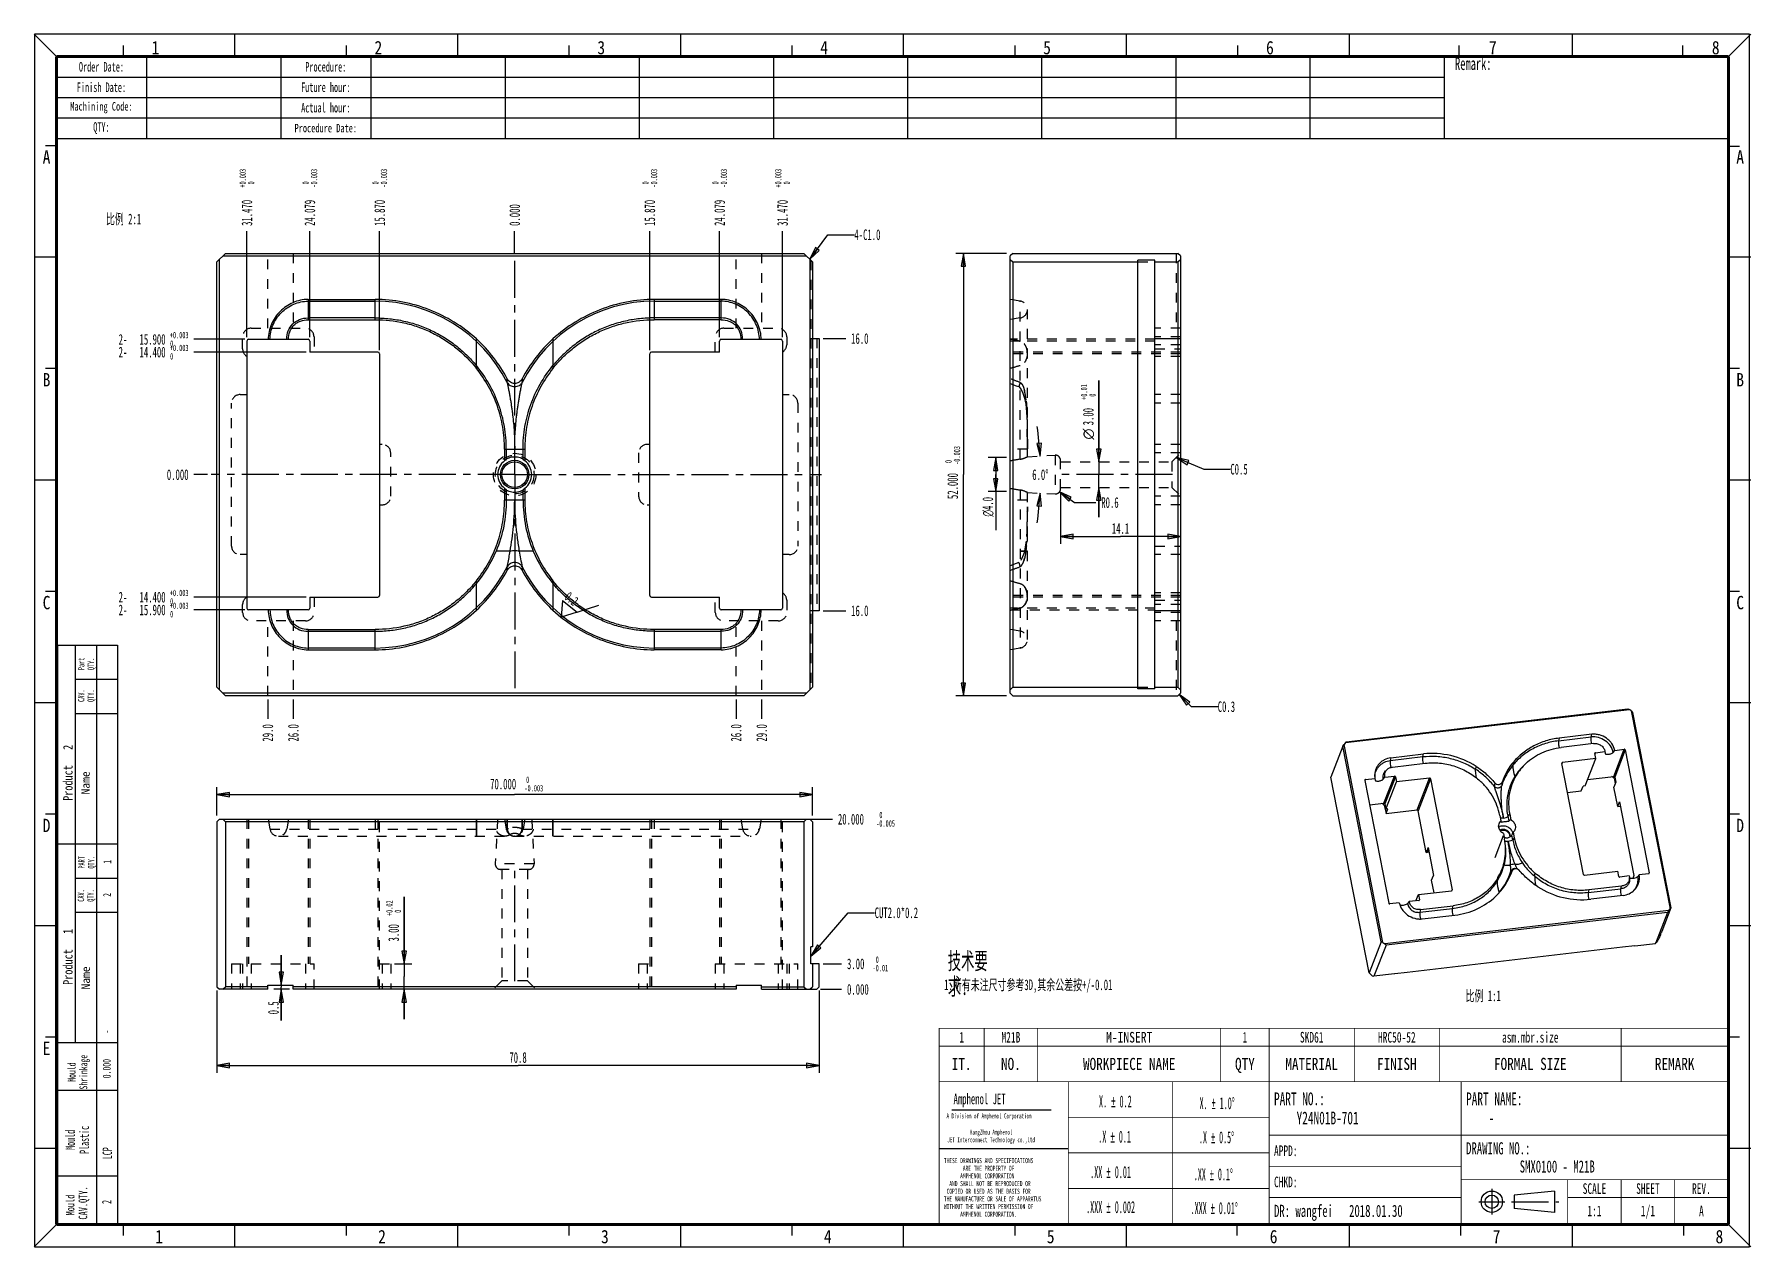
# Model space of a CAD drawing. Header units: millimetres. Extents: x 6 to 208, y 4 to 147.
import ezdxf
from ezdxf.enums import TextEntityAlignment as Align

# ---------------------------------------------------------------- set-up
doc = ezdxf.new("R2010")
doc.units = ezdxf.units.MM
doc.header["$LTSCALE"] = 11.55
doc.linetypes.add('CENTER', pattern=[0.6, 0.375, -0.075, 0.075, -0.075])
doc.linetypes.add('HIDDEN', pattern=[0.2, 0.1, -0.1])
doc.layers.get('0').update_dxf_attribs({"linetype": 'CONTINUOUS'})
for name, color, linetype in [('AXIS', 7, 'CONTINUOUS'), ('DEFAULT_1', 7, 'CENTER'), ('DEFAULT_2', 4, 'HIDDEN'), ('DIM', 7, 'CONTINUOUS'), ('NOTE', 7, 'CONTINUOUS')]:
    doc.layers.add(name, color=color, linetype=linetype)
doc.styles.get("Standard").update_dxf_attribs({"font": 'txt', "width": 0.6})
doc.styles.add('TEXTSTYLE_10', font='txt')
doc.styles.add('TEXTSTYLE_11', font='txt', dxfattribs={"width": 0.6})
doc.styles.add('TEXTSTYLE_12', font='txt', dxfattribs={"width": 0.6})
doc.styles.add('TEXTSTYLE_2', font='gdt', dxfattribs={"width": 0.6})
doc.styles.add('TEXTSTYLE_3', font='txt', dxfattribs={"width": 0.65})
doc.styles.add('TEXTSTYLE_4', font='txt', dxfattribs={"width": 0.8})
doc.styles.add('TEXTSTYLE_5', font='txt', dxfattribs={"width": 0.85})
doc.styles.add('TEXTSTYLE_6', font='txt', dxfattribs={"width": 0.5})
doc.styles.add('TEXTSTYLE_8', font='txt', dxfattribs={"width": 0.45})
doc.dimstyles.new('DIMSTYLE_1', dxfattribs={"dimtxt": 1.25, "dimasz": 1.5, "dimexe": 1.75, "dimexo": 0.875, "dimtad": 0, "dimtih": 1, "dimtoh": 1, "dimdec": 3, "dimzin": 0, "dimdsep": 46, "dimtxsty": 'Standard', "dimblk": 'CLOSED', "dimblk1": 'CLOSED', "dimblk2": 'CLOSED', "dimcen": 0.09, "dimadec": 0, "dimazin": 0, "dimtol": 1, "dimtp": 0.003, "dimtfac": 0.6, "dimtdec": 3, "dimtofl": 0, "dimtmove": 0, "dimatfit": 3, "dimldrblk": 'CLOSED', "dimfxl": 0, "dimtolj": 1, "dimtzin": 0, "dimarcsym": 0})
doc.dimstyles.new('DIMSTYLE_10', dxfattribs={"dimtxt": 1.25, "dimasz": 1.5, "dimexe": 1.75, "dimexo": 0.875, "dimtad": 1, "dimzin": 0, "dimdsep": 46, "dimtxsty": 'Standard', "dimblk": 'CLOSED', "dimblk1": 'CLOSED', "dimblk2": 'CLOSED', "dimcen": 0.09, "dimadec": 0, "dimazin": 0, "dimtol": 1, "dimtp": 0.01, "dimtfac": 0.6, "dimtofl": 0, "dimtmove": 0, "dimatfit": 3, "dimldrblk": 'CLOSED', "dimfxl": 0, "dimtolj": 1, "dimtzin": 0, "dimarcsym": 0})
doc.dimstyles.new('DIMSTYLE_11', dxfattribs={"dimtxt": 1.25, "dimasz": 1.5, "dimexe": 1.75, "dimexo": 0.875, "dimtad": 0, "dimtih": 1, "dimtoh": 1, "dimdec": 1, "dimzin": 0, "dimdsep": 46, "dimtxsty": 'Standard', "dimblk": 'CLOSED', "dimblk1": 'CLOSED', "dimblk2": 'CLOSED', "dimcen": 0.09, "dimadec": 0, "dimazin": 0, "dimtp": 0.5, "dimtm": 0.5, "dimtfac": 1, "dimtdec": 1, "dimtofl": 0, "dimtmove": 0, "dimatfit": 3, "dimldrblk": 'CLOSED', "dimfxl": 0, "dimtolj": 1, "dimtzin": 0, "dimarcsym": 0})
doc.dimstyles.new('DIMSTYLE_12', dxfattribs={"dimtxt": 1.25, "dimasz": 1.5, "dimexe": 1.75, "dimexo": 0.875, "dimtad": 1, "dimdec": 1, "dimzin": 0, "dimdsep": 46, "dimtxsty": 'Standard', "dimblk": 'CLOSED', "dimblk1": 'CLOSED', "dimblk2": 'CLOSED', "dimcen": 0.09, "dimadec": 0, "dimazin": 0, "dimtp": 0.2, "dimtm": 0.2, "dimtfac": 1, "dimtdec": 1, "dimtofl": 0, "dimtmove": 0, "dimatfit": 3, "dimldrblk": 'CLOSED', "dimfxl": 0, "dimtolj": 1, "dimtzin": 0, "dimarcsym": 0})
doc.dimstyles.new('DIMSTYLE_13', dxfattribs={"dimtxt": 1.25, "dimasz": 1.5, "dimexe": 1.75, "dimexo": 0.875, "dimtad": 1, "dimdec": 1, "dimzin": 0, "dimdsep": 46, "dimtxsty": 'Standard', "dimblk": 'CLOSED', "dimblk1": 'CLOSED', "dimblk2": 'CLOSED', "dimcen": 0.09, "dimadec": 0, "dimazin": 0, "dimtp": 0.1, "dimtm": 0.1, "dimtfac": 1, "dimtdec": 1, "dimtofl": 0, "dimtmove": 0, "dimatfit": 3, "dimldrblk": 'CLOSED', "dimfxl": 0, "dimtolj": 1, "dimtzin": 0, "dimarcsym": 0})
doc.dimstyles.new('DIMSTYLE_14', dxfattribs={"dimtxt": 1.25, "dimasz": 1.5, "dimexe": 1.75, "dimexo": 0.875, "dimtad": 1, "dimdec": 1, "dimzin": 0, "dimdsep": 46, "dimtxsty": 'Standard', "dimblk": 'CLOSED', "dimblk1": 'CLOSED', "dimblk2": 'CLOSED', "dimcen": 0.09, "dimadec": 0, "dimazin": 0, "dimtp": 0.3, "dimtm": 0.3, "dimtfac": 1, "dimtdec": 1, "dimtofl": 0, "dimtmove": 0, "dimatfit": 3, "dimldrblk": 'CLOSED', "dimfxl": 0, "dimtolj": 1, "dimtzin": 0, "dimarcsym": 0})
doc.dimstyles.new('DIMSTYLE_2', dxfattribs={"dimtxt": 1.25, "dimasz": 1.5, "dimexe": 1.75, "dimexo": 0.875, "dimtad": 0, "dimtih": 1, "dimtoh": 1, "dimdec": 3, "dimzin": 0, "dimdsep": 46, "dimtxsty": 'Standard', "dimblk": 'CLOSED', "dimblk1": 'CLOSED', "dimblk2": 'CLOSED', "dimcen": 0.09, "dimadec": 0, "dimazin": 0, "dimtp": 0.1, "dimtm": 0.1, "dimtfac": 1, "dimtdec": 3, "dimtofl": 0, "dimtmove": 0, "dimatfit": 3, "dimldrblk": 'CLOSED', "dimfxl": 0, "dimtolj": 1, "dimtzin": 0, "dimarcsym": 0})
doc.dimstyles.new('DIMSTYLE_3', dxfattribs={"dimtxt": 1.25, "dimasz": 1.5, "dimexe": 1.75, "dimexo": 0.875, "dimtad": 0, "dimtih": 1, "dimtoh": 1, "dimdec": 3, "dimzin": 0, "dimdsep": 46, "dimtxsty": 'Standard', "dimblk": 'CLOSED', "dimblk1": 'CLOSED', "dimblk2": 'CLOSED', "dimcen": 0.09, "dimadec": 0, "dimazin": 0, "dimtol": 1, "dimtm": 0.003, "dimtfac": 0.6, "dimtdec": 3, "dimtofl": 0, "dimtmove": 0, "dimatfit": 3, "dimldrblk": 'CLOSED', "dimfxl": 0, "dimtolj": 1, "dimtzin": 0, "dimarcsym": 0})
doc.dimstyles.new('DIMSTYLE_4', dxfattribs={"dimtxt": 1.25, "dimasz": 1.5, "dimexe": 1.75, "dimexo": 0.875, "dimtad": 0, "dimtih": 1, "dimtoh": 1, "dimdec": 1, "dimzin": 0, "dimdsep": 46, "dimtxsty": 'Standard', "dimblk": 'CLOSED', "dimblk1": 'CLOSED', "dimblk2": 'CLOSED', "dimcen": 0.09, "dimadec": 0, "dimazin": 0, "dimtp": 0.2, "dimtm": 0.2, "dimtfac": 1, "dimtdec": 1, "dimtofl": 0, "dimtmove": 0, "dimatfit": 3, "dimldrblk": 'CLOSED', "dimfxl": 0, "dimtolj": 1, "dimtzin": 0, "dimarcsym": 0})
doc.dimstyles.new('DIMSTYLE_5', dxfattribs={"dimtxt": 1.25, "dimasz": 1.5, "dimexe": 1.75, "dimexo": 0.875, "dimtad": 1, "dimdec": 3, "dimzin": 0, "dimdsep": 46, "dimtxsty": 'Standard', "dimblk": 'CLOSED', "dimblk1": 'CLOSED', "dimblk2": 'CLOSED', "dimcen": 0.09, "dimadec": 0, "dimazin": 0, "dimtol": 1, "dimtm": 0.003, "dimtfac": 0.6, "dimtdec": 3, "dimtofl": 0, "dimtmove": 0, "dimatfit": 3, "dimldrblk": 'CLOSED', "dimfxl": 0, "dimtolj": 1, "dimtzin": 0, "dimarcsym": 0})
doc.dimstyles.new('DIMSTYLE_6', dxfattribs={"dimtxt": 1.25, "dimasz": 1.5, "dimexe": 1.75, "dimexo": 0.875, "dimtad": 1, "dimdec": 1, "dimzin": 0, "dimdsep": 46, "dimtxsty": 'Standard', "dimblk": 'CLOSED', "dimblk1": 'CLOSED', "dimblk2": 'CLOSED', "dimcen": 0.09, "dimadec": 0, "dimazin": 0, "dimtp": 0.1, "dimtm": 0.1, "dimtfac": 1, "dimtdec": 1, "dimtofl": 0, "dimtmove": 0, "dimatfit": 3, "dimldrblk": 'CLOSED', "dimfxl": 0, "dimtolj": 1, "dimtzin": 0, "dimarcsym": 0})
doc.dimstyles.new('DIMSTYLE_7', dxfattribs={"dimtxt": 1.25, "dimasz": 1.5, "dimexe": 1.75, "dimexo": 0.875, "dimtad": 1, "dimzin": 0, "dimdsep": 46, "dimtxsty": 'Standard', "dimblk": 'CLOSED', "dimblk1": 'CLOSED', "dimblk2": 'CLOSED', "dimcen": 0.09, "dimadec": 0, "dimazin": 0, "dimtol": 1, "dimtp": 0.02, "dimtfac": 0.6, "dimtofl": 0, "dimtmove": 0, "dimatfit": 3, "dimldrblk": 'CLOSED', "dimfxl": 0, "dimtolj": 1, "dimtzin": 0, "dimarcsym": 0})
doc.dimstyles.new('DIMSTYLE_8', dxfattribs={"dimtxt": 1.25, "dimasz": 1.5, "dimexe": 1.75, "dimexo": 0.875, "dimtad": 0, "dimtih": 1, "dimtoh": 1, "dimzin": 0, "dimdsep": 46, "dimtxsty": 'Standard', "dimblk": 'CLOSED', "dimblk1": 'CLOSED', "dimblk2": 'CLOSED', "dimcen": 0.09, "dimadec": 0, "dimazin": 0, "dimtol": 1, "dimtm": 0.01, "dimtfac": 0.6, "dimtofl": 0, "dimtmove": 0, "dimatfit": 3, "dimldrblk": 'CLOSED', "dimfxl": 0, "dimtolj": 1, "dimtzin": 0, "dimarcsym": 0})
doc.dimstyles.new('DIMSTYLE_9', dxfattribs={"dimtxt": 1.25, "dimasz": 1.5, "dimexe": 1.75, "dimexo": 0.875, "dimtad": 0, "dimtih": 1, "dimtoh": 1, "dimdec": 3, "dimzin": 0, "dimdsep": 46, "dimtxsty": 'Standard', "dimblk": 'CLOSED', "dimblk1": 'CLOSED', "dimblk2": 'CLOSED', "dimcen": 0.09, "dimadec": 0, "dimazin": 0, "dimtol": 1, "dimtm": 0.005, "dimtfac": 0.6, "dimtdec": 3, "dimtofl": 0, "dimtmove": 0, "dimatfit": 3, "dimldrblk": 'CLOSED', "dimfxl": 0, "dimtolj": 1, "dimtzin": 0, "dimarcsym": 0})
doc.dimstyles.get("Standard").update_dxf_attribs({"dimtxt": 1.25, "dimasz": 1.5, "dimexe": 1.75, "dimexo": 0.875, "dimtad": 1, "dimdec": 3, "dimzin": 0, "dimdsep": 46, "dimtxsty": 'Standard', "dimblk": 'CLOSED', "dimblk1": 'CLOSED', "dimblk2": 'CLOSED', "dimcen": 0.09, "dimadec": 0, "dimazin": 0, "dimtol": 1, "dimtp": 0.001, "dimtm": 0.001, "dimtfac": 1, "dimtdec": 3, "dimtofl": 0, "dimtmove": 0, "dimatfit": 3, "dimldrblk": 'CLOSED', "dimfxl": 0, "dimtolj": 1, "dimtzin": 0, "dimarcsym": 0})

msp = doc.modelspace()

# ---------------------------------------------------------------- texts
at = {"color": 7, "linetype": 'Continuous', "char_height": 1.5717, "width": 1.335932, "line_spacing_factor": 0.9, "style": 'TEXTSTYLE_5'}
for s, insert, attachment_point in [('1', (20.3361, 145.7533), 2), ('2', (46.5308, 145.7533), 2), ('3', (72.7256, 145.7533), 2), ('4', (98.9203, 145.7533), 2), ('5', (125.115, 145.7533), 2), ('6', (151.3098, 145.7533), 2), ('7', (177.5045, 145.7533), 2), ('8', (203.6993, 145.7533), 2), ('A', (7.0843, 132.9076), 1), ('A', (207.0202, 132.9076), 3), ('B', (7.0843, 106.7128), 1), ('B', (207.0202, 106.7128), 3), ('C', (7.0843, 80.5181), 1), ('C', (207.0202, 80.5181), 3), ('D', (7.0843, 54.3233), 1), ('D', (207.0202, 54.3233), 3), ('E', (7.0843, 28.1286), 1), ('1', (20.7676, 6.0028), 2), ('2', (46.9623, 6.0028), 2), ('3', (73.157, 6.0028), 2), ('4', (99.3518, 6.0028), 2), ('5', (125.5465, 6.0028), 2), ('6', (151.7413, 6.0028), 2), ('7', (177.936, 6.0028), 2), ('8', (204.1307, 6.0028), 2)]:
    msp.add_mtext(s, dxfattribs=dict(at, insert=insert, attachment_point=attachment_point))
at = {"color": 2, "linetype": 'Continuous', "insert": (113.0268, 35.4358), "char_height": 1.25, "width": 18.75, "attachment_point": 1, "line_spacing_factor": 0.9}
msp.add_mtext('1.所有未注尺寸参考3D,其余公差按+/-0.01\\P ', dxfattribs=at)
at = {"layer": 'NOTE', "color": 2, "linetype": 'Continuous', "line_spacing_factor": 0.9}
for s, insert, char_height, width, attachment_point in [('比例 2:1', (18.6616, 125.4482), 1.25, 4.5, 3), ('4-C1.0', (102.4749, 123.5976), 1.25, 4.5, 1), ('C0.5', (146.6525, 96.0407), 1.25, 3, 1), ('C0.3', (145.1715, 68.1292), 1.25, 3, 1), ('CUT2.0*0.2', (104.8566, 43.9011), 1.25, 7.5, 1), ('技术要求:', (113.4565, 38.618), 2, 6, 1), ('比例 1:1', (178.4439, 34.1403), 1.25, 4.5, 3)]:
    msp.add_mtext(s, dxfattribs=dict(at, insert=insert, char_height=char_height, width=width, attachment_point=attachment_point))
at = {"layer": 'NOTE', "color": 2, "linetype": 'Continuous', "attachment_point": 1, "rotation": 90, "line_spacing_factor": 0.9}
for s, insert, char_height, width in [('Part\\PQTY.', (11.2432, 71.7917), 0.75, 1.8), ('CAV.\\PQTY.', (11.2281, 68.0575), 0.75, 1.8), ('PART\\PQTY.', (11.2888, 48.4692), 0.75, 1.8), ('1', (14.2154, 49.0373), 0.925, 0.555), ('CAV.\\PQTY.', (11.208, 44.5713), 0.75, 1.8), ('2', (14.1869, 45.1463), 0.925, 0.555), ('-', (14.1253, 29.0809), 0.925, 0.555), ('  Mould\\PShrinkage', (10.0224, 22.5047), 0.925, 4.995), ('0.000', (14.1476, 23.8247), 0.925, 2.775), (' Mould\\PPlastic', (9.7708, 14.9292), 1.1, 4.62), ('LCP', (14.1288, 14.3025), 1.1, 1.98), (' Mould\\PCAV.QTY.', (9.8168, 7.2104), 1, 4.8), ('2', (14.0583, 9.0531), 1.1, 0.66)]:
    msp.add_mtext(s, dxfattribs=dict(at, insert=insert, char_height=char_height, width=width))
for s, insert, char_height, width, style in [('Product   2', (9.4927, 56.4317), 1.1, 9.68, 'TEXTSTYLE_4'), ('Name', (11.6134, 57.1799), 1, 4, 'TEXTSTYLE_10'), ('Product   1', (9.4927, 34.8035), 1.1, 9.68, 'TEXTSTYLE_4'), ('Name', (11.6375, 34.2527), 1, 4, 'TEXTSTYLE_10')]:
    msp.add_mtext(s, dxfattribs=dict(at, insert=insert, char_height=char_height, width=width, style=style))
at = {"layer": 'NOTE', "color": 2, "linetype": 'Continuous', "attachment_point": 1, "line_spacing_factor": 0.9}
for s, insert, char_height, width, style in [('Amphenol JET', (114.1238, 22.026), 1.25, 11.435874, 'TEXTSTYLE_11'), ('X. \\Fgdt;{\\Fgdt;`}\\Ftxt; 0.2', (131.2181, 21.8019), 1.4, 6.533333, 'TEXTSTYLE_6'), ('X. \\Fgdt;{\\Fgdt;`}\\Ftxt; 1.0\\Fgdt;{\\Fgdt;~}', (143.0444, 21.5961), 1.4, 6.976667, 'TEXTSTYLE_8'), ('A Division of Amphenol Corporation', (113.3005, 19.699), 0.6, 13.260223, 'TEXTSTYLE_11'), ('         HangZhou Amphenol \\PJET Interconnect Technology co.,ltd', (113.4045, 17.7947), 0.6, 13.357031, 'TEXTSTYLE_12'), ('.X \\Fgdt;{\\Fgdt;`}\\Ftxt; 0.1', (131.1325, 17.6531), 1.4, 6.533333, 'TEXTSTYLE_6'), ('.X \\Fgdt;{\\Fgdt;`}\\Ftxt; 0.5\\Fgdt;{\\Fgdt;~}', (142.9696, 17.5821), 1.4, 6.976667, 'TEXTSTYLE_8'), ('.XX \\Fgdt;{\\Fgdt;`}\\Ftxt; 0.01', (130.1813, 13.4995), 1.4, 7.933333, 'TEXTSTYLE_6'), ('.XX \\Fgdt;{\\Fgdt;`}\\Ftxt; 0.1\\Fgdt;{\\Fgdt;~}', (142.363, 13.2372), 1.4, 7.606667, 'TEXTSTYLE_8'), ('.XXX \\Fgdt;{\\Fgdt;`}\\Ftxt; 0.002', (129.7048, 9.3821), 1.4, 9.333333, 'TEXTSTYLE_6'), ('.XXX \\Fgdt;{\\Fgdt;`}\\Ftxt; 0.01\\Fgdt;{\\Fgdt;~}', (141.9913, 9.2632), 1.4, 8.866667, 'TEXTSTYLE_8')]:
    msp.add_mtext(s, dxfattribs=dict(at, insert=insert, char_height=char_height, width=width, style=style))

# ---------------------------------------------------------------- blocks, each defined once
blk = doc.blocks.new('*D1')
at = {"layer": 'DIM', "color": 2, "linetype": 'Continuous'}
blk.add_line((30.85, 110.68), (24.85, 110.68), dxfattribs=at)
at = {"layer": 'DIM', "color": 2, "linetype": 'Continuous', "width": 0.6}
for s, height, p in [('2-', 1.25, (17.03, 110.05)), ('15.900', 1.25, (21.53, 110.05)), ('+0.003', 0.75, (24.23, 110.8)), (' 0', 0.75, (22.43, 109.8))]:
    blk.add_text(s, height=height, dxfattribs=at).set_placement(p, align=Align.RIGHT)
blk = doc.blocks.new('_CLOSED')
at = {"color": 0, "linetype": 'ByBlock'}
for p, q in [((0, 0), (-1, 0.18)), ((-1, 0.18), (-1, -0.18)), ((-1, -0.18), (0, 0)), ((-1, 0), (0, 0))]:
    blk.add_line(p, q, dxfattribs=at)
blk = doc.blocks.new('*D2')
at = {"layer": 'DIM', "color": 2, "linetype": 'Continuous'}
blk.add_line((26.45, 94.78), (24.85, 94.78), dxfattribs=at)
at = {"layer": 'DIM', "color": 2, "linetype": 'Continuous', "insert": (24.23, 95.4), "char_height": 1.25, "width": 3.75, "attachment_point": 3, "line_spacing_factor": 0.9}
blk.add_mtext('0.000', dxfattribs=at)
blk = doc.blocks.new('*D3')
at = {"layer": 'DIM', "color": 2, "linetype": 'Continuous'}
blk.add_line((38.04, 109.18), (24.85, 109.18), dxfattribs=at)
at = {"layer": 'DIM', "color": 2, "linetype": 'Continuous', "width": 0.6}
for s, height, p in [('2-', 1.25, (17.03, 108.55)), ('14.400', 1.25, (21.53, 108.55)), (' 0', 0.75, (22.43, 108.3)), ('+0.003', 0.75, (24.23, 109.3))]:
    blk.add_text(s, height=height, dxfattribs=at).set_placement(p, align=Align.RIGHT)
blk = doc.blocks.new('*D4')
at = {"layer": 'DIM', "color": 2, "linetype": 'Continuous'}
blk.add_line((30.85, 78.88), (24.85, 78.88), dxfattribs=at)
at = {"layer": 'DIM', "color": 2, "linetype": 'Continuous', "width": 0.6}
for s, height, p in [('2-', 1.25, (17.03, 78.25)), ('15.900', 1.25, (21.53, 78.25)), (' 0', 0.75, (22.43, 78)), ('+0.003', 0.75, (24.23, 79))]:
    blk.add_text(s, height=height, dxfattribs=at).set_placement(p, align=Align.RIGHT)
blk = doc.blocks.new('*D5')
at = {"layer": 'DIM', "color": 2, "linetype": 'Continuous'}
blk.add_line((38.04, 80.38), (24.85, 80.38), dxfattribs=at)
at = {"layer": 'DIM', "color": 2, "linetype": 'Continuous', "width": 0.6}
for s, height, p in [('2-', 1.25, (17.03, 79.75)), ('14.400', 1.25, (21.53, 79.75)), ('+0.003', 0.75, (24.23, 80.5)), (' 0', 0.75, (22.43, 79.5))]:
    blk.add_text(s, height=height, dxfattribs=at).set_placement(p, align=Align.RIGHT)
blk = doc.blocks.new('*D6')
at = {"layer": 'DIM', "color": 2, "linetype": 'Continuous'}
blk.add_line((31.08, 110.92), (31.08, 123.38), dxfattribs=at)
at = {"layer": 'DIM', "color": 2, "linetype": 'Continuous', "width": 0.6}
for s, height, p in [('+0.003', 0.75, (30.96, 128.51)), (' 0', 0.75, (31.96, 128.51)), ('31.470', 1.25, (31.71, 124.01))]:
    blk.add_text(s, height=height, rotation=90, dxfattribs=at).set_placement(p)
blk = doc.blocks.new('*D7')
at = {"layer": 'DIM', "color": 2, "linetype": 'Continuous'}
blk.add_line((62.55, 120.78), (62.55, 123.38), dxfattribs=at)
at = {"layer": 'DIM', "color": 2, "linetype": 'Continuous', "insert": (61.93, 124.01), "char_height": 1.25, "width": 3.75, "attachment_point": 1, "rotation": 90, "line_spacing_factor": 0.9}
blk.add_mtext('0.000', dxfattribs=at)
blk = doc.blocks.new('*D8')
at = {"layer": 'DIM', "color": 2, "linetype": 'Continuous'}
blk.add_line((38.47, 110.92), (38.47, 123.38), dxfattribs=at)
at = {"layer": 'DIM', "color": 2, "linetype": 'Continuous', "width": 0.6}
for s, height, p in [(' 0', 0.75, (38.35, 128.51)), ('-0.003', 0.75, (39.35, 128.51)), ('24.079', 1.25, (39.1, 124.01))]:
    blk.add_text(s, height=height, rotation=90, dxfattribs=at).set_placement(p)
blk = doc.blocks.new('*D9')
at = {"layer": 'DIM', "color": 2, "linetype": 'Continuous'}
blk.add_line((46.68, 109.42), (46.68, 123.38), dxfattribs=at)
at = {"layer": 'DIM', "color": 2, "linetype": 'Continuous', "width": 0.6}
for s, height, p in [(' 0', 0.75, (46.56, 128.51)), ('-0.003', 0.75, (47.56, 128.51)), ('15.870', 1.25, (47.31, 124.01))]:
    blk.add_text(s, height=height, rotation=90, dxfattribs=at).set_placement(p)
blk = doc.blocks.new('*D10')
at = {"layer": 'DIM', "color": 2, "linetype": 'Continuous'}
blk.add_line((78.42, 109.42), (78.42, 123.38), dxfattribs=at)
at = {"layer": 'DIM', "color": 2, "linetype": 'Continuous', "width": 0.6}
for s, height, p in [(' 0', 0.75, (78.3, 128.51)), ('-0.003', 0.75, (79.3, 128.51)), ('15.870', 1.25, (79.05, 124.01))]:
    blk.add_text(s, height=height, rotation=90, dxfattribs=at).set_placement(p)
blk = doc.blocks.new('*D11')
at = {"layer": 'DIM', "color": 2, "linetype": 'Continuous'}
blk.add_line((86.63, 110.92), (86.63, 123.38), dxfattribs=at)
at = {"layer": 'DIM', "color": 2, "linetype": 'Continuous', "width": 0.6}
for s, height, p in [(' 0', 0.75, (86.51, 128.51)), ('-0.003', 0.75, (87.51, 128.51)), ('24.079', 1.25, (87.26, 124.01))]:
    blk.add_text(s, height=height, rotation=90, dxfattribs=at).set_placement(p)
blk = doc.blocks.new('*D12')
at = {"layer": 'DIM', "color": 2, "linetype": 'Continuous'}
blk.add_line((94.02, 110.92), (94.02, 123.38), dxfattribs=at)
at = {"layer": 'DIM', "color": 2, "linetype": 'Continuous', "width": 0.6}
for s, height, p in [('+0.003', 0.75, (93.9, 128.51)), (' 0', 0.75, (94.9, 128.51)), ('31.470', 1.25, (94.65, 124.01))]:
    blk.add_text(s, height=height, rotation=90, dxfattribs=at).set_placement(p)
blk = doc.blocks.new('*D13')
at = {"layer": 'DIM', "color": 2, "linetype": 'Continuous'}
blk.add_line((98.79, 78.78), (101.46, 78.78), dxfattribs=at)
at = {"layer": 'DIM', "color": 2, "linetype": 'Continuous', "insert": (102.09, 79.4), "char_height": 1.25, "width": 3, "attachment_point": 1, "line_spacing_factor": 0.9}
blk.add_mtext('16.0', dxfattribs=at)
blk = doc.blocks.new('*D14')
at = {"layer": 'DIM', "color": 2, "linetype": 'Continuous'}
blk.add_line((98.79, 110.78), (101.46, 110.78), dxfattribs=at)
at = {"layer": 'DIM', "color": 2, "linetype": 'Continuous', "insert": (102.09, 111.4), "char_height": 1.25, "width": 3, "attachment_point": 1, "line_spacing_factor": 0.9}
blk.add_mtext('16.0', dxfattribs=at)
blk = doc.blocks.new('*D15')
at = {"layer": 'DIM', "color": 2, "linetype": 'Continuous'}
for p, q in [((27.55, 54.72), (27.55, 58.04)), ((27.55, 57.16), (62.55, 57.16)), ((97.55, 57.16), (62.55, 57.16)), ((97.55, 54.72), (97.55, 58.04))]:
    blk.add_line(p, q, dxfattribs=at)
at = {"layer": 'DIM', "color": 2, "linetype": 'Continuous', "xscale": 1.5, "yscale": 1.5, "zscale": 1.5, "rotation": 180}
blk.add_blockref('_CLOSED', (27.55, 57.16), dxfattribs=at)
at = {"layer": 'DIM', "color": 2, "linetype": 'Continuous', "xscale": 1.5, "yscale": 1.5, "zscale": 1.5}
blk.add_blockref('_CLOSED', (97.55, 57.16), dxfattribs=at)
at = {"layer": 'DIM', "color": 2, "linetype": 'Continuous', "width": 0.6}
for s, height, p in [('70.000', 1.25, (61.2, 57.79)), (' 0', 0.75, (63.9, 58.54)), ('-0.003', 0.75, (64.8, 57.54))]:
    blk.add_text(s, height=height, dxfattribs=at).set_placement(p, align=Align.CENTER)
blk = doc.blocks.new('*D16')
at = {"layer": 'DIM', "color": 2, "linetype": 'Continuous'}
for p, q in [((120.36, 120.78), (114.4, 120.78)), ((115.28, 120.78), (115.28, 94.78)), ((115.28, 68.78), (115.28, 94.78)), ((120.36, 68.78), (114.4, 68.78))]:
    blk.add_line(p, q, dxfattribs=at)
at = {"layer": 'DIM', "color": 2, "linetype": 'Continuous', "xscale": 1.5, "yscale": 1.5, "zscale": 1.5}
for p, rotation in [((115.28, 120.78), 90), ((115.28, 68.78), 270)]:
    blk.add_blockref('_CLOSED', p, dxfattribs=dict(at, rotation=rotation))
at = {"layer": 'DIM', "color": 2, "linetype": 'Continuous', "width": 0.6}
for s, height, p in [('-0.003', 0.75, (114.9, 97.03)), (' 0', 0.75, (113.9, 96.13)), ('52.000', 1.25, (114.65, 93.43))]:
    blk.add_text(s, height=height, rotation=90, dxfattribs=at).set_placement(p, align=Align.CENTER)
blk = doc.blocks.new('*D17')
at = {"layer": 'DIM', "color": 2, "linetype": 'Continuous'}
for p, q in [((35.13, 34.78), (35.13, 38.28)), ((35.13, 38.28), (35.13, 34.53)), ((35.13, 30.62), (35.13, 34.53)), ((36.1, 34.28), (34.26, 34.28)), ((35.13, 34.28), (35.13, 30.62))]:
    blk.add_line(p, q, dxfattribs=at)
at = {"layer": 'DIM', "color": 2, "linetype": 'Continuous', "xscale": 1.5, "yscale": 1.5, "zscale": 1.5}
for p, rotation in [((35.13, 34.78), 270), ((35.13, 34.28), 90)]:
    blk.add_blockref('_CLOSED', p, dxfattribs=dict(at, rotation=rotation))
at = {"layer": 'DIM', "color": 2, "linetype": 'Continuous', "insert": (33.57, 32.87), "char_height": 1.25, "width": 2.25, "attachment_point": 3, "rotation": 90, "line_spacing_factor": 0.9}
blk.add_mtext('0.5', dxfattribs=at)
blk = doc.blocks.new('*D18')
at = {"layer": 'DIM', "color": 2, "linetype": 'Continuous'}
for p, q in [((49.57, 37.28), (49.57, 45.15)), ((49.57, 45.15), (49.57, 35.78)), ((48.42, 37.28), (50.45, 37.28)), ((49.57, 30.78), (49.57, 35.78)), ((49.57, 34.28), (49.57, 30.78))]:
    blk.add_line(p, q, dxfattribs=at)
at = {"layer": 'DIM', "color": 2, "linetype": 'Continuous', "xscale": 1.5, "yscale": 1.5, "zscale": 1.5}
for p, rotation in [((49.57, 37.28), 270), ((49.57, 34.28), 90)]:
    blk.add_blockref('_CLOSED', p, dxfattribs=dict(at, rotation=rotation))
at = {"layer": 'DIM', "color": 2, "linetype": 'Continuous', "width": 0.6}
for s, height, p in [('+0.02', 0.75, (48.2, 42.9)), (' 0', 0.75, (49.2, 42.9)), ('3.00', 1.25, (48.95, 39.9))]:
    blk.add_text(s, height=height, rotation=90, dxfattribs=at).set_placement(p)
blk = doc.blocks.new('*D19')
at = {"layer": 'DIM', "color": 2, "linetype": 'Continuous'}
blk.add_line((33.53, 68.34), (33.53, 66.07), dxfattribs=at)
at = {"layer": 'DIM', "color": 2, "linetype": 'Continuous', "insert": (32.91, 65.44), "char_height": 1.25, "width": 3, "attachment_point": 3, "rotation": 90, "line_spacing_factor": 0.9}
blk.add_mtext('29.0', dxfattribs=at)
blk = doc.blocks.new('*D20')
at = {"layer": 'DIM', "color": 2, "linetype": 'Continuous'}
blk.add_line((36.53, 68.34), (36.53, 66.07), dxfattribs=at)
at = {"layer": 'DIM', "color": 2, "linetype": 'Continuous', "insert": (35.91, 65.44), "char_height": 1.25, "width": 3, "attachment_point": 3, "rotation": 90, "line_spacing_factor": 0.9}
blk.add_mtext('26.0', dxfattribs=at)
blk = doc.blocks.new('*D21')
at = {"layer": 'DIM', "color": 2, "linetype": 'Continuous'}
blk.add_line((88.57, 68.34), (88.57, 66.07), dxfattribs=at)
at = {"layer": 'DIM', "color": 2, "linetype": 'Continuous', "insert": (87.95, 65.44), "char_height": 1.25, "width": 3, "attachment_point": 3, "rotation": 90, "line_spacing_factor": 0.9}
blk.add_mtext('26.0', dxfattribs=at)
blk = doc.blocks.new('*D22')
at = {"layer": 'DIM', "color": 2, "linetype": 'Continuous'}
blk.add_line((91.57, 68.34), (91.57, 66.07), dxfattribs=at)
at = {"layer": 'DIM', "color": 2, "linetype": 'Continuous', "insert": (90.95, 65.44), "char_height": 1.25, "width": 3, "attachment_point": 3, "rotation": 90, "line_spacing_factor": 0.9}
blk.add_mtext('29.0', dxfattribs=at)
blk = doc.blocks.new('*D23')
at = {"layer": 'DIM', "color": 2, "linetype": 'Continuous'}
blk.add_line((98.79, 37.28), (100.98, 37.28), dxfattribs=at)
at = {"layer": 'DIM', "color": 2, "linetype": 'Continuous', "width": 0.6}
for s, height, p in [('3.00', 1.25, (101.61, 36.65)), ('-0.01', 0.75, (104.61, 36.4)), (' 0', 0.75, (104.61, 37.4))]:
    blk.add_text(s, height=height, dxfattribs=at).set_placement(p)
blk = doc.blocks.new('*D24')
at = {"layer": 'DIM', "color": 2, "linetype": 'Continuous'}
blk.add_line((98.49, 34.28), (100.98, 34.28), dxfattribs=at)
at = {"layer": 'DIM', "color": 2, "linetype": 'Continuous', "insert": (101.61, 34.9), "char_height": 1.25, "width": 3.75, "attachment_point": 1, "line_spacing_factor": 0.9}
blk.add_mtext('0.000', dxfattribs=at)
blk = doc.blocks.new('*D25')
at = {"layer": 'DIM', "color": 2, "linetype": 'Continuous'}
blk.add_line((96.99, 54.28), (99.91, 54.28), dxfattribs=at)
at = {"layer": 'DIM', "color": 2, "linetype": 'Continuous', "width": 0.6}
for s, height, p in [('20.000', 1.25, (100.54, 53.65)), (' 0', 0.75, (105.04, 54.4)), ('-0.005', 0.75, (105.04, 53.4))]:
    blk.add_text(s, height=height, dxfattribs=at).set_placement(p)
blk = doc.blocks.new('*D26')
at = {"layer": 'DIM', "color": 2, "linetype": 'Continuous'}
for p, q in [((131.21, 96.28), (131.21, 105.82)), ((131.21, 105.82), (131.21, 94.78)), ((131.21, 89.78), (131.21, 94.78)), ((131.21, 93.28), (131.21, 89.78))]:
    blk.add_line(p, q, dxfattribs=at)
at = {"layer": 'DIM', "color": 2, "linetype": 'Continuous', "xscale": 1.5, "yscale": 1.5, "zscale": 1.5}
for p, rotation in [((131.21, 96.28), 270), ((131.21, 93.28), 90)]:
    blk.add_blockref('_CLOSED', p, dxfattribs=dict(at, rotation=rotation))
at = {"layer": 'DIM', "color": 2, "linetype": 'Continuous', "width": 0.6}
for s, height, p in [('+0.01', 0.75, (129.83, 103.57)), (' 0', 0.75, (130.83, 103.57)), ('3.00', 1.25, (130.58, 100.57))]:
    blk.add_text(s, height=height, rotation=90, dxfattribs=at).set_placement(p)
at = {"layer": 'DIM', "color": 2, "linetype": 'Continuous', "style": 'TEXTSTYLE_2'}
blk.add_text('n', height=1.25, rotation=90, dxfattribs=at).set_placement((130.58, 98.9))
blk = doc.blocks.new('*D27')
at = {"layer": 'DIM', "color": 2, "linetype": 'Continuous'}
for points in [[(123.91, 98.44), (124.29, 96.96), (124.46, 98.48), (123.91, 98.44)], [(124.46, 91.08), (124.29, 92.6), (123.91, 91.12), (124.46, 91.08)]]:
    blk.add_lwpolyline(points, dxfattribs=at)
for start, end in [(3, 7.8082), (352.1918, 357)]:
    blk.add_arc((82.64, 94.78), 41.71, start, end, dxfattribs=at)
at = {"layer": 'DIM', "color": 2, "linetype": 'Continuous', "insert": (124.34, 95.4), "char_height": 1.25, "width": 3.0833, "attachment_point": 2, "line_spacing_factor": 0.9}
blk.add_mtext('6.0\\Fgdt;{\\Fgdt;~}', dxfattribs=at)
blk = doc.blocks.new('*D28')
at = {"layer": 'DIM', "color": 2, "linetype": 'Continuous'}
for p, q in [((126.7, 92.66), (126.7, 86.63)), ((126.7, 87.5), (133.75, 87.5)), ((140.8, 87.5), (133.75, 87.5))]:
    blk.add_line(p, q, dxfattribs=at)
at = {"layer": 'DIM', "color": 2, "linetype": 'Continuous', "xscale": 1.5, "yscale": 1.5, "zscale": 1.5, "rotation": 180}
blk.add_blockref('_CLOSED', (126.7, 87.5), dxfattribs=at)
at = {"layer": 'DIM', "color": 2, "linetype": 'Continuous', "xscale": 1.5, "yscale": 1.5, "zscale": 1.5}
blk.add_blockref('_CLOSED', (140.8, 87.5), dxfattribs=at)
at = {"layer": 'DIM', "color": 2, "linetype": 'Continuous', "insert": (133.75, 89.07), "char_height": 1.25, "width": 3, "attachment_point": 2, "line_spacing_factor": 0.9}
blk.add_mtext('14.1', dxfattribs=at)
blk = doc.blocks.new('*D29')
at = {"layer": 'DIM', "color": 2, "linetype": 'Continuous'}
for p, q in [((126.59, 92.76), (128.36, 91.5)), ((128.36, 91.5), (130.86, 91.5))]:
    blk.add_line(p, q, dxfattribs=at)
at = {"layer": 'DIM', "color": 2, "linetype": 'Continuous', "xscale": 1.5, "yscale": 1.5, "zscale": 1.5, "rotation": 144.6509326059}
blk.add_blockref('_CLOSED', (126.59, 92.76), dxfattribs=at)
at = {"layer": 'DIM', "color": 2, "linetype": 'Continuous', "insert": (131.49, 92.12), "char_height": 1.25, "width": 3, "attachment_point": 1, "line_spacing_factor": 0.9}
blk.add_mtext('R0.6', dxfattribs=at)
blk = doc.blocks.new('*D30')
at = {"layer": 'DIM', "color": 2, "linetype": 'Continuous'}
for p, q in [((120.36, 96.78), (118.21, 96.78)), ((119.08, 96.78), (119.08, 94.78)), ((119.08, 92.78), (119.08, 94.78)), ((119.08, 94.78), (119.08, 88.24)), ((120.36, 92.78), (118.21, 92.78))]:
    blk.add_line(p, q, dxfattribs=at)
at = {"layer": 'DIM', "color": 2, "linetype": 'Continuous', "xscale": 1.5, "yscale": 1.5, "zscale": 1.5}
for p, rotation in [((119.08, 96.78), 90), ((119.08, 92.78), 270)]:
    blk.add_blockref('_CLOSED', p, dxfattribs=dict(at, rotation=rotation))
at = {"layer": 'DIM', "color": 2, "linetype": 'Continuous', "insert": (117.52, 92.15), "char_height": 1.25, "width": 3.9167, "attachment_point": 3, "rotation": 90, "line_spacing_factor": 0.9, "style": 'TEXTSTYLE_2'}
blk.add_mtext('{\\Fgdt;n}\\Ftxt;4.0', dxfattribs=at)
blk = doc.blocks.new('*D31')
at = {"layer": 'DIM', "color": 2, "linetype": 'Continuous'}
for p, q in [((27.55, 34.14), (27.55, 24.46)), ((98.35, 34.14), (98.35, 24.46)), ((27.55, 25.33), (62.95, 25.33)), ((98.35, 25.33), (62.95, 25.33))]:
    blk.add_line(p, q, dxfattribs=at)
at = {"layer": 'DIM', "color": 2, "linetype": 'Continuous', "xscale": 1.5, "yscale": 1.5, "zscale": 1.5, "rotation": 180}
blk.add_blockref('_CLOSED', (27.55, 25.33), dxfattribs=at)
at = {"layer": 'DIM', "color": 2, "linetype": 'Continuous', "xscale": 1.5, "yscale": 1.5, "zscale": 1.5}
blk.add_blockref('_CLOSED', (98.35, 25.33), dxfattribs=at)
at = {"layer": 'DIM', "color": 2, "linetype": 'Continuous', "insert": (62.95, 26.89), "char_height": 1.25, "width": 3, "attachment_point": 2, "line_spacing_factor": 0.9}
blk.add_mtext('70.8', dxfattribs=at)
blk = doc.blocks.new('*T33')
at = {"color": 0, "linetype": 'ByBlock', "lineweight": -2}
for p, q in [((0, 0), (196.485, 0)), ((0, 0), (0, -9.6)), ((10.6, 0), (10.6, -9.6)), ((26.365, 0), (26.365, -9.6)), ((36.965, 0), (36.965, -9.6)), ((52.73, 0), (52.73, -9.6)), ((68.495, 0), (68.495, -9.6)), ((84.26, 0), (84.26, -9.6)), ((100.025, 0), (100.025, -9.6)), ((115.79, 0), (115.79, -9.6)), ((131.555, 0), (131.555, -9.6)), ((147.32, 0), (147.32, -9.6)), ((163.085, 0), (163.085, -9.6)), ((196.485, 0), (196.485, -9.6)), ((0, -2.4), (163.085, -2.4)), ((0, -4.8), (163.085, -4.8)), ((0, -7.2), (163.085, -7.2)), ((0, -9.6), (196.485, -9.6))]:
    blk.add_line(p, q, dxfattribs=at)
at = {"color": 0, "linetype": 'Continuous'}
for s, insert, char_height, width, attachment_point in [('  Remark:   ', (163.145, -0.06), 1.5, 33.28, 1), ('Finish Date:', (5.3, -3.6), 1.125, 10.48, 5), ('Future hour:', (31.665, -3.6), 1.125, 10.48, 5), ('Machining Code:', (5.3, -6), 1, 10.48, 5), ('Actual hour:', (31.665, -6), 1.125, 10.48, 5), ('QTY:', (5.3, -8.4), 1.125, 10.48, 5), ('Procedure Date:', (31.665, -8.4), 1, 10.48, 5)]:
    blk.add_mtext(s, dxfattribs=dict(at, insert=insert, char_height=char_height, width=width, attachment_point=attachment_point))
at = {"color": 0, "linetype": 'Continuous', "char_height": 1.125, "width": 10.48, "attachment_point": 5, "line_spacing_factor": 0.9}
for s, insert in [('Order Date: ', (5.3, -1.2)), ('Procedure:', (31.665, -1.2))]:
    blk.add_mtext(s, dxfattribs=dict(at, insert=insert))
blk = doc.blocks.new('*T34')
at = {"color": 2, "linetype": 'Continuous', "const_width": 0.1}
for points in [[(92.7775, 23.03), (-0.05, 23.03)], [(0, 0), (0, 23.03)], [(5.29, 16.76), (5.29, 23.03)], [(11.59, 16.76), (11.59, 23.03)], [(33.09, 16.76), (33.09, 23.03)], [(38.79, 0), (38.79, 23.03)], [(48.79, 16.76), (48.79, 23.03)], [(58.79, 16.76), (58.79, 23.03)], [(80.1575, 16.76), (80.1575, 23.03)], [(92.7275, 0), (92.7275, 23.03)], [(92.7275, 20.935), (0, 20.935)], [(92.7275, 16.76), (0, 16.76)], [(15.18, 0), (15.18, 16.76)], [(27.445, 0), (27.445, 16.76)], [(61.36, 0), (61.36, 16.76)], [(38.79, 12.56), (15.18, 12.56)], [(92.7275, 10.475), (38.79, 10.475)], [(38.79, 8.395), (15.18, 8.395)], [(61.36, 6.81), (38.79, 6.81)], [(38.79, 4.2), (15.18, 4.2)], [(92.7275, 5.24), (61.36, 5.24)], [(73.8725, 0), (73.8725, 5.24)], [(80.1575, 0), (80.1575, 5.24)], [(86.4425, 0), (86.4425, 5.24)], [(61.36, 3.145), (38.79, 3.145)], [(92.7275, 3.145), (73.8725, 3.145)], [(92.7775, 0), (-0.05, 0)]]:
    blk.add_lwpolyline(points, dxfattribs=at)
at = {"layer": 'NOTE', "color": 2, "linetype": 'Continuous', "line_spacing_factor": 0.9}
for s, insert, char_height, width, attachment_point, style in [('1', (2.645, 22.6075), 1.25, 1.625, 2, 'TEXTSTYLE_3'), ('M21B', (8.44, 22.6075), 1.25, 6.5, 2, 'TEXTSTYLE_3'), ('M-INSERT', (22.34, 22.6075), 1.25, 16, 2, 'TEXTSTYLE_4'), ('1', (35.94, 22.6075), 1.25, 1.625, 2, 'TEXTSTYLE_3'), ('SKD61', (43.79, 22.6075), 1.25, 8.125, 2, 'TEXTSTYLE_3'), ('HRC50-52', (53.79, 22.6075), 1.25, 13, 2, 'TEXTSTYLE_3'), ('asm.mbr.size', (69.47375, 22.6075), 1.25, 19.5, 2, 'TEXTSTYLE_3'), ('IT.', (2.645, 19.56), 1.425, 6.84, 2, 'TEXTSTYLE_4'), ('NO.', (8.44, 19.56), 1.425, 6.84, 2, 'TEXTSTYLE_4'), ('WORKPIECE NAME', (22.34, 19.56), 1.425, 31.92, 2, 'TEXTSTYLE_4'), ('QTY', (35.94, 19.56), 1.425, 6.84, 2, 'TEXTSTYLE_4'), ('MATERIAL', (43.79, 19.56), 1.425, 18.24, 2, 'TEXTSTYLE_4'), ('FINISH', (53.79, 19.56), 1.425, 13.68, 2, 'TEXTSTYLE_4'), ('FORMAL SIZE', (69.47375, 19.56), 1.425, 25.08, 2, 'TEXTSTYLE_4'), ('REMARK', (86.4425, 19.56), 1.425, 13.68, 2, 'TEXTSTYLE_4'), ('PART NO.:\\P    Y24N01B-701 ', (39.35875, 15.4925), 1.5, 31.2, 1, 'TEXTSTYLE_3'), ('PART NAME:  \\P    -', (61.92875, 15.4925), 1.5, 23.4, 1, 'TEXTSTYLE_3'), ('APPD:  ', (39.35875, 9.2675), 1.25, 11.375, 1, 'TEXTSTYLE_3'), ('DRAWING NO.:   \\P          SMX0100 - M21B', (61.92875, 9.63875), 1.425, 44.46, 1, 'TEXTSTYLE_3'), (' \\P \\P \\P \\P \\P \\P \\P \\P \\PTHESE DRAWINGS AND SPECIFICATIONS\\P       ARE THE PROPERTY OF\\P      AMPHENOL CORPORATION\\P  AND SHALL NOT BE REPRODUCED OR\\P COPIED OR USED AS THE BASIS FOR\\PTHE MANUFACTURE OR SALE OF APPARATUS\\PWITHOUT THE WRITTEN PERMISSION OF\\P      AMPHENOL CORPORATION. ', (0.56875, 15.885), 0.6, 28.08, 1, 'TEXTSTYLE_3'), ('CHKD:', (39.35875, 5.6025), 1.25, 8.125, 1, 'TEXTSTYLE_3'), ('SCALE', (77.015, 4.8175), 1.25, 8.125, 2, 'TEXTSTYLE_3'), ('SHEET', (83.3, 4.8175), 1.25, 8.125, 2, 'TEXTSTYLE_3'), ('REV.', (89.585, 4.8175), 1.25, 6.5, 2, 'TEXTSTYLE_3'), ('DR: wangfei   2018.01.30', (39.35875, 2.285), 1.425, 44.46, 1, 'TEXTSTYLE_3'), ('1:1', (77.015, 2.1975), 1.25, 4.875, 2, 'TEXTSTYLE_3'), ('1/1', (83.3, 2.1975), 1.25, 4.875, 2, 'TEXTSTYLE_3'), ('A', (89.585, 2.1975), 1.25, 1.625, 2, 'TEXTSTYLE_3')]:
    blk.add_mtext(s, dxfattribs=dict(at, insert=insert, char_height=char_height, width=width, attachment_point=attachment_point, style=style))
blk = doc.blocks.new('*T35')
at = {"color": 0, "linetype": 'ByBlock', "lineweight": -2}
for p, q in [((0, 0), (7.0525, 0)), ((0, 0), (0, -67.9875)), ((2.0475, 0), (2.0475, -46.725)), ((4.55, 0), (4.55, -67.9875)), ((7.0525, 0), (7.0525, -67.9875)), ((2.0475, -4.025), (7.0525, -4.025)), ((2.0475, -8.05), (7.0525, -8.05)), ((0, -23.3625), (7.0525, -23.3625)), ((2.0475, -27.3875), (7.0525, -27.3875)), ((2.0475, -31.4125), (7.0525, -31.4125)), ((0, -46.725), (7.0525, -46.725)), ((0, -52.325), (7.0525, -52.325)), ((0, -62.3875), (7.0525, -62.3875)), ((0, -67.9875), (7.0525, -67.9875))]:
    blk.add_line(p, q, dxfattribs=at)
blk = doc.blocks.new('SF0_BL0', base_point=(70.21, 79.57))
at = {"color": 2, "linetype": 'Continuous'}
for p, q in [((68.17, 80), (68, 78.04)), ((68.17, 80), (69.89, 78.63)), ((69.88, 78.63), (72.43, 79.43)), ((69.88, 78.63), (68, 78.04))]:
    blk.add_line(p, q, dxfattribs=at)
at = {"color": 2, "linetype": 'Continuous', "width": 0.6}
blk.add_text('0.2', height=1.137, rotation=321.5944, dxfattribs=at).set_placement((68.3, 80.2))

# ---------------------------------------------------------------- dimensions: what is measured, and where the dimension line sits
at = {"layer": 'DIM', "color": 2, "linetype": 'Continuous'}
for feature_location, offset, dtype, origin, dimstyle, picture, middle in [((31.0833, 110.9167), (0, 12.4681), 1, (62.5536, 120.3431), 'DIMSTYLE_1', '*D6', (31.0833, 127.6097)), ((38.4749, 110.9167), (0, 12.4681), 1, (62.5536, 110.4792), 'DIMSTYLE_3', '*D8', (38.4749, 127.6097)), ((46.6833, 109.4167), (0, 13.9681), 1, (62.5536, 108.9792), 'DIMSTYLE_3', '*D9', (46.6833, 127.6097)), ((94.024, 110.9167), (0, 12.4681), 1, (62.5536, 110.4792), 'DIMSTYLE_1', '*D12', (94.024, 127.6097)), ((78.424, 109.4167), (0, 13.9681), 1, (62.5536, 108.9792), 'DIMSTYLE_3', '*D10', (78.424, 127.6097)), ((86.6324, 110.9167), (0, 12.4681), 1, (62.5536, 110.4792), 'DIMSTYLE_3', '*D11', (86.6324, 127.6097)), ((62.5536477695, 120.7806104621), (0, 2.6041138539), 1, (62.5536477695, 120.3431104621), 'DIMSTYLE_2', '*D7', (62.5536477695, 125.884724316)), ((98.7911, 110.7792), (2.6704, 0), 0, (98.3536, 94.7792), 'DIMSTYLE_4', '*D14', (103.5866, 110.7792)), ((26.4536547, 94.7791589219), (-1.5995193308, 0), 0, (26.8911547, 94.7791589219), 'DIMSTYLE_2', '*D2', (22.3541353692, 94.7791589219)), ((98.7911, 78.7792), (2.6704, 0), 0, (98.3536, 94.7792), 'DIMSTYLE_4', '*D13', (103.5866, 78.7792)), ((33.5333, 68.3417), (0, -2.2754), 1, (62.5536, 68.7792), 'DIMSTYLE_4', '*D19', (33.5333, 63.9412)), ((36.5333, 68.3417), (0, -2.2754), 1, (62.5536, 68.7792), 'DIMSTYLE_4', '*D20', (36.5333, 63.9412)), ((88.574, 68.3417), (0, -2.2754), 1, (62.5536, 68.7792), 'DIMSTYLE_4', '*D21', (88.574, 63.9412)), ((91.574, 68.3417), (0, -2.2754), 1, (62.5536, 68.7792), 'DIMSTYLE_4', '*D22', (91.574, 63.9412)), ((96.9911, 54.2794), (2.9229, 0), 0, (96.5536, 34.2798), 'DIMSTYLE_9', '*D25', (104.139, 54.2794)), ((98.7911, 37.2798), (2.1912, 0), 0, (98.0536, 34.2798), 'DIMSTYLE_8', '*D23', (104.2323, 37.2798)), ((98.4911477695, 34.2797790748), (2.4911585958, 0), 0, (98.0536477695, 34.2797790748), 'DIMSTYLE_2', '*D24', (103.4823063653, 34.2797790748))]:
    dim = msp.add_ordinate_dim(feature_location=feature_location, offset=offset, dtype=dtype, origin=origin, dimstyle=dimstyle, override={"dimtad": 1, "dimtih": 0, "dimtoh": 0}, dxfattribs=at)
    dim.commit()
    dim.dimension.update_dxf_attribs({"geometry": picture, "text_midpoint": middle})
for base, p1, p2, angle, dimstyle, picture, middle in [((115.2794, 120.7792), (121.2364, 68.7792), (121.2364, 120.7792), 90, 'DIMSTYLE_5', '*D16', (115.2794, 94.7792)), ((27.5536, 57.1647), (97.5536, 53.8419), (27.5536, 53.8419), 180, 'DIMSTYLE_5', '*D15', (62.5536, 57.1647)), ((49.5748, 34.2798), (47.5458, 37.2798), (36.5333, 34.2798), 270, 'DIMSTYLE_7', '*D18', (49.5748, 42.5298)), ((35.1349, 34.2798), (36.5333, 34.7798), (36.9708, 34.2798), 270, 'DIMSTYLE_6', '*D17', (35.1349, 31.7435)), ((27.5536, 25.3318), (98.3536, 35.0173), (27.5536, 35.0173), 180, 'DIMSTYLE_14', '*D31', (62.9536, 25.3318))]:
    dim = msp.add_linear_dim(base=base, p1=p1, p2=p2, angle=angle, dimstyle=dimstyle, dxfattribs=at)
    dim.commit()
    dim.dimension.update_dxf_attribs({"geometry": picture, "text_midpoint": middle, "dimtype": 160})
for feature_location, offset, origin, picture, middle in [((30.8458, 110.6792), (-5.9917, 0), (26.8912, 94.7792), '*D1', (19.8791, 110.6792)), ((38.0374, 109.1792), (-13.1833, 0), (38.4749, 94.7792), '*D3', (19.8791, 109.1792)), ((30.8458, 78.8792), (-5.9917, 0), (31.2833, 94.7792), '*D4', (19.8791, 78.8792)), ((38.0374, 80.3792), (-13.1833, 0), (38.4749, 94.7792), '*D5', (19.8791, 80.3792))]:
    dim = msp.add_ordinate_dim(feature_location=feature_location, offset=offset, dtype=0, origin=origin, text='2-<>', dimstyle='DIMSTYLE_1', override={"dimtad": 1, "dimtih": 0, "dimtoh": 0}, dxfattribs=at)
    dim.commit()
    dim.dimension.update_dxf_attribs({"geometry": picture, "text_midpoint": middle})
for base, p1, p2, angle, dimstyle, picture, middle in [((131.2077, 96.2792), (126.6985, 93.2792), (126.6985, 96.2792), 90, 'DIMSTYLE_10', '*D26', (131.2077, 102.3625)), ((119.0804, 92.7791), (121.2364, 96.7792), (121.2364, 92.7791), 270, 'DIMSTYLE_6', '*D30', (119.0804, 90.1958))]:
    dim = msp.add_linear_dim(base=base, p1=p1, p2=p2, angle=angle, text='%%c<>', dimstyle=dimstyle, dxfattribs=at)
    dim.commit()
    dim.dimension.update_dxf_attribs({"geometry": picture, "text_midpoint": middle, "dimtype": 160})
dim = msp.add_angular_dim_2l(base=(124.3436, 94.7792), line1=((123.8699, 92.6182), (123.4534, 92.64)), line2=((123.4534, 96.9183), (123.8699, 96.9401)), dimstyle='DIMSTYLE_11', dxfattribs=at)
dim.commit()
dim.dimension.update_dxf_attribs({"geometry": '*D27', "text_midpoint": (124.3436, 94.7792), "dimtype": 162})
dim = msp.add_radius_dim(center=(126.0985, 93.1022), mpoint=(126.5879, 92.7551), dimstyle='DIMSTYLE_13', override={"dimtad": 0, "dimtih": 1, "dimtoh": 1}, dxfattribs=at)
dim.commit()
dim.dimension.update_dxf_attribs({"geometry": '*D29', "text_midpoint": (132.9882, 91.4958), "dimtype": 164})
dim = msp.add_linear_dim(base=(140.7985, 87.5029), p1=(126.6985, 93.5397), p2=(140.7985, 78.7792), dimstyle='DIMSTYLE_12', dxfattribs=at)
dim.commit()
dim.dimension.update_dxf_attribs({"geometry": '*D28', "text_midpoint": (133.7485, 87.5029), "dimtype": 160})

# ---------------------------------------------------------------- linework, layer by layer
at = {"color": 7, "linetype": 'Continuous'}
for p, q in [((8.7236, 143.9094), (6.1041, 146.5288)), ((6.108, 146.5281), (6.108, 4.0286)), ((207.6723, 146.5281), (6.108, 146.5281)), ((29.6794, 143.9094), (29.6794, 146.5288)), ((55.8741, 143.9094), (55.8741, 146.5288)), ((82.0689, 143.9094), (82.0689, 146.5288)), ((108.2636, 143.9094), (108.2636, 146.5288)), ((134.4583, 143.9094), (134.4583, 146.5288)), ((160.6531, 143.9094), (160.6531, 146.5288)), ((186.8478, 143.9094), (186.8478, 146.5288)), ((205.1841, 143.9094), (207.8036, 146.5288)), ((207.6723, 4.0286), (207.6723, 146.5281)), ((16.582, 143.9094), (16.582, 145.2191)), ((42.7768, 143.9094), (42.7768, 145.2191)), ((68.9715, 143.9094), (68.9715, 145.2191)), ((95.1662, 143.9094), (95.1662, 145.2191)), ((121.361, 143.9094), (121.361, 145.2191)), ((147.5557, 143.9094), (147.5557, 145.2191)), ((173.5495, 143.9094), (173.5495, 145.2191)), ((199.8334, 143.9094), (199.8334, 145.2191)), ((8.7236, 133.4315), (7.4139, 133.4315)), ((206.4939, 133.3302), (205.1841, 133.3302)), ((8.7236, 120.3341), (6.1041, 120.3341)), ((27.5536, 119.7792), (28.5536, 120.7792)), ((27.5536, 69.7792), (27.5536, 119.7792)), ((27.8536, 69.4792), (27.8536, 120.0792)), ((28.2536, 120.4792), (96.8536, 120.4792)), ((28.5536, 120.7792), (96.5536, 120.7792)), ((97.5536, 119.7792), (96.5536, 120.7792)), ((97.2536, 120.0792), (97.2536, 69.4792)), ((97.5536, 119.7792), (97.5536, 69.7792)), ((121.0989, 120.7792), (120.7989, 120.4792)), ((120.7989, 69.0792), (120.7989, 120.4792)), ((120.7989, 120.0792), (121.0989, 119.7792)), ((121.0989, 120.7792), (140.4985, 120.7792)), ((121.0989, 119.7792), (121.0989, 69.7792)), ((121.0989, 119.7792), (135.7985, 119.7792)), ((135.7985, 69.5792), (135.7985, 119.9792)), ((137.7985, 119.9792), (135.7985, 119.9792)), ((137.7985, 69.5792), (137.7985, 119.9792)), ((137.7985, 119.7792), (140.4985, 119.7792)), ((140.7985, 120.4792), (140.4985, 120.7792)), ((140.4985, 119.7792), (140.7985, 120.0792)), ((140.4985, 119.7792), (140.4985, 69.7792)), ((140.7985, 120.4792), (140.7985, 69.0792)), ((207.8036, 120.3341), (205.1841, 120.3341)), ((38.2791, 115.371), (38.2791, 112.9873)), ((38.2791, 115.371), (46.1536, 115.371)), ((38.2791, 115.164), (46.1536, 115.164)), ((46.1536, 112.9873), (46.1536, 115.371)), ((86.8281, 115.371), (78.9529, 115.371)), ((78.9536, 115.371), (78.9536, 112.9873)), ((78.9536, 115.164), (86.8282, 115.164)), ((86.8282, 112.9873), (86.8282, 115.371)), ((46.1536, 113.1943), (38.2791, 113.1943)), ((38.2791, 112.9873), (46.1536, 112.9873)), ((86.8282, 113.1943), (78.9536, 113.1943)), ((86.8282, 112.9873), (78.9536, 112.9873)), ((31.0833, 110.4792), (31.0833, 79.0792)), ((31.2833, 110.6792), (38.2749, 110.6792)), ((38.4749, 110.4792), (38.4749, 109.1792)), ((46.4833, 109.1792), (38.4749, 109.1792)), ((46.6833, 108.9792), (46.6833, 80.5792)), ((58.0536, 110.4455), (58.0537, 110.7256)), ((67.0536, 110.7256), (67.0536, 110.4455)), ((78.424, 80.5792), (78.424, 108.9792)), ((86.6324, 109.1792), (78.624, 109.1792)), ((86.6324, 109.1792), (86.6324, 110.4792)), ((86.8324, 110.6792), (93.824, 110.6792)), ((94.024, 110.4792), (94.024, 79.0792)), ((97.5536, 110.7792), (98.3536, 110.7792)), ((98.3536, 110.7792), (98.3536, 78.7792)), ((137.7985, 110.7792), (140.7985, 110.7792)), ((8.7236, 107.2367), (7.4139, 107.2367)), ((58.0536, 107.2617), (58.0536, 107.5881)), ((67.0536, 107.5881), (67.0536, 107.2617)), ((206.4939, 107.2356), (205.1841, 107.2356)), ((61.6744, 105.6029), (61.6841, 106.0304)), ((63.4232, 106.0303), (63.4329, 105.603)), ((61.3618, 97.7792), (61.3618, 96.3853)), ((61.3618, 97.7792), (63.7455, 97.7792)), ((61.5688, 97.7792), (61.5688, 96.5902)), ((63.5385, 96.5902), (63.5385, 97.7792)), ((63.7455, 97.7792), (63.7455, 96.3853)), ((8.7236, 94.1394), (6.1041, 94.1394)), ((61.3618, 93.173), (61.3618, 91.7792)), ((61.5688, 92.9681), (61.5688, 91.7792)), ((63.5385, 91.7792), (63.5385, 92.9681)), ((63.7455, 93.173), (63.7455, 91.7792)), ((207.8036, 94.1394), (205.1841, 94.1394)), ((63.7455, 91.7792), (61.3618, 91.7792)), ((61.6836, 83.5282), (61.6738, 83.9557)), ((63.4336, 83.9556), (63.4236, 83.5282)), ((8.7236, 81.042), (7.4139, 81.042)), ((58.0536, 81.9703), (58.0536, 82.2966)), ((67.0536, 82.2966), (67.0536, 81.9703)), ((206.4939, 81.042), (205.1841, 81.042)), ((38.2749, 78.8792), (31.2833, 78.8792)), ((38.4749, 80.3792), (38.4749, 79.0792)), ((38.4749, 80.3792), (46.4833, 80.3792)), ((58.0536, 78.8327), (58.0536, 79.1128)), ((67.0536, 79.1128), (67.0536, 78.8327)), ((78.624, 80.3792), (86.6324, 80.3792)), ((86.6324, 79.0792), (86.6324, 80.3792)), ((93.824, 78.8792), (86.8324, 78.8792)), ((98.3536, 78.7792), (97.5536, 78.7792)), ((140.7985, 78.7792), (137.7985, 78.7792)), ((38.2791, 76.571), (38.2791, 74.1873)), ((38.2791, 76.571), (46.1536, 76.571)), ((38.2791, 76.364), (46.1536, 76.364)), ((46.1536, 74.1873), (46.1536, 76.571)), ((86.8282, 76.571), (78.9536, 76.571)), ((78.9536, 76.571), (78.9536, 74.1873)), ((78.9536, 76.364), (86.8282, 76.364)), ((86.8282, 74.1873), (86.8282, 76.571)), ((46.1536, 74.3943), (38.2791, 74.3943)), ((38.2792, 74.1873), (46.1544, 74.1873)), ((86.8282, 74.3943), (78.9536, 74.3943)), ((86.8282, 74.1873), (78.9536, 74.1873)), ((28.5536, 68.7792), (27.5536, 69.7792)), ((96.8536, 69.0792), (28.2536, 69.0792)), ((96.5536, 68.7792), (28.5536, 68.7792)), ((96.5536, 68.7792), (97.5536, 69.7792)), ((121.0989, 69.7792), (120.7989, 69.4792)), ((120.7989, 69.0792), (121.0989, 68.7792)), ((121.0989, 69.7792), (135.7985, 69.7792)), ((121.0989, 68.7792), (140.4985, 68.7792)), ((137.7985, 69.5792), (135.7985, 69.5792)), ((137.7985, 69.7792), (140.4985, 69.7792)), ((140.7985, 69.4792), (140.4985, 69.7792)), ((140.4985, 68.7792), (140.7985, 69.0792)), ((8.7236, 67.9446), (6.1041, 67.9446)), ((160.1801, 63.2744), (193.5474, 67.1706)), ((160.2771, 63.3731), (193.3526, 67.2351)), ((193.3526, 67.2351), (193.5474, 67.1706)), ((193.7779, 67.0093), (193.5474, 67.1706)), ((193.7779, 67.0093), (198.3265, 43.7395)), ((193.7779, 67.0093), (193.9289, 66.8321)), ((193.9289, 66.8321), (198.4236, 43.8381)), ((207.8036, 67.9446), (205.1841, 67.9446)), ((159.8806, 62.8564), (158.4642, 59.2123)), ((159.8806, 62.8564), (160.0215, 63.0678)), ((164.3754, 39.8625), (159.8806, 62.8564)), ((160.1801, 63.2744), (160.0215, 63.0678)), ((164.5701, 39.7979), (160.0215, 63.0678)), ((160.1801, 63.2744), (160.2771, 63.3731)), ((185.2328, 63.4892), (189.063, 63.9364)), ((185.2999, 63.8048), (185.2328, 63.4892)), ((189.1301, 64.252), (185.2996, 63.8048)), ((189.3444, 63.1558), (185.5142, 62.7086)), ((189.063, 63.9364), (189.1301, 64.252)), ((165.4486, 61.1791), (169.2788, 61.6263)), ((165.5157, 61.4947), (165.4486, 61.1791)), ((165.5157, 61.4947), (169.3459, 61.9419)), ((165.73, 60.3985), (169.5602, 60.8457)), ((169.2788, 61.6263), (169.3459, 61.9419)), ((179.9293, 60.9926), (179.8688, 60.6434)), ((185.621, 60.8829), (185.6169, 60.8353)), ((188.1699, 47.7747), (185.6169, 60.8353)), ((185.6962, 60.9386), (185.63, 60.7683)), ((189.5915, 61.3934), (185.6962, 60.9386)), ((188.3503, 58.2001), (189.5915, 61.3934)), ((189.4787, 62.0389), (189.4746, 61.9913)), ((189.5915, 61.3934), (189.4746, 61.9913)), ((189.5539, 62.0946), (189.4877, 61.9243)), ((189.5539, 62.0946), (190.6746, 62.2255)), ((190.6746, 62.2255), (190.6896, 62.0168)), ((190.6896, 62.0168), (190.6909, 62.0093)), ((191.6477, 62.1286), (191.834, 62.3608)), ((191.7135, 59.2984), (192.9547, 62.4917)), ((193.0699, 62.4111), (191.8287, 59.2178)), ((191.834, 62.3608), (192.9547, 62.4917)), ((193.0699, 62.4111), (195.8926, 47.9709)), ((162.9589, 36.2184), (158.4642, 59.2123)), ((162.4595, 58.884), (162.4554, 58.8364)), ((162.4554, 58.8364), (165.2781, 44.3962)), ((162.5347, 58.9397), (162.4685, 58.7694)), ((162.5347, 58.9397), (163.6554, 59.0706)), ((163.6261, 59.2835), (163.6554, 59.0706)), ((163.6554, 59.0706), (163.6703, 58.8618)), ((163.6703, 58.8618), (163.6716, 58.8545)), ((164.6284, 58.9737), (164.8148, 59.2059)), ((164.6942, 56.1435), (165.9354, 59.3368)), ((166.0507, 59.2562), (164.8095, 56.0629)), ((164.8148, 59.2059), (165.9354, 59.3368)), ((165.0676, 60.1053), (164.91, 59.9523)), ((164.9264, 55.465), (166.1676, 58.6583)), ((166.0507, 59.2562), (166.1676, 58.6583)), ((170.0629, 59.1132), (166.1676, 58.6583)), ((168.6026, 55.3563), (170.0629, 59.1132)), ((170.1781, 59.0325), (168.7179, 55.2757)), ((170.1781, 59.0325), (172.7311, 45.972)), ((175.4912, 60.1322), (175.5517, 60.4815)), ((188.6376, 58.9392), (191.7135, 59.2984)), ((191.9456, 58.6199), (191.7266, 58.0564)), ((191.8615, 59.0503), (191.808, 58.9126)), ((191.808, 58.9126), (191.8919, 58.4831)), ((191.8287, 59.2178), (191.9456, 58.6199)), ((186.2843, 57.4209), (187.8881, 57.6082)), ((187.8881, 57.6082), (188.1071, 58.1717)), ((188.3503, 58.2001), (188.1071, 58.1717)), ((192.176, 55.757), (191.7266, 58.0564)), ((8.7236, 54.8472), (7.4139, 54.8472)), ((163.02, 55.948), (164.6942, 56.1435)), ((164.8422, 55.8954), (164.7887, 55.7577)), ((164.7887, 55.7577), (164.9505, 54.9299)), ((164.8095, 56.0629), (164.9264, 55.465)), ((165.1696, 55.4934), (164.9264, 55.465)), ((164.9505, 54.9299), (165.1696, 55.4934)), ((164.9505, 54.9299), (168.6026, 55.3563)), ((169.6753, 50.378), (168.7179, 55.2757)), ((178.3246, 54.7156), (178.4499, 54.0746)), ((179.2977, 54.6187), (179.484, 54.851)), ((179.4046, 54.072), (179.2977, 54.6187)), ((179.484, 54.851), (179.6093, 54.2099)), ((192.176, 55.757), (192.3951, 56.3205)), ((192.176, 55.757), (192.4979, 55.7946)), ((192.3951, 56.3205), (194.0851, 47.6748)), ((206.4939, 54.8472), (205.1841, 54.8472)), ((27.8536, 54.2794), (27.5536, 53.9794)), ((27.5536, 53.9794), (27.5536, 34.5798)), ((27.8536, 54.2794), (97.2536, 54.2794)), ((28.5536, 53.9794), (28.2536, 54.2794)), ((28.5536, 53.9794), (28.5536, 34.5798)), ((96.5536, 53.9794), (28.5536, 53.9794)), ((96.8536, 54.2794), (96.5536, 53.9794)), ((96.5536, 53.9794), (96.5536, 34.5798)), ((97.5536, 53.9794), (97.2536, 54.2794)), ((97.5536, 53.9794), (97.5536, 39.2798)), ((178.4465, 53.9601), (178.4468, 53.9561)), ((178.7387, 52.5973), (178.864, 51.9563)), ((179.8981, 52.7327), (180.0234, 52.0917)), ((169.8943, 50.9415), (169.6753, 50.378)), ((169.9409, 50.7031), (169.8212, 50.395)), ((169.8943, 50.9415), (170.5325, 47.6764)), ((178.9747, 51.1335), (178.864, 51.9563)), ((179.837, 51.8595), (179.7302, 52.4062)), ((180.0234, 52.0917), (179.837, 51.8595)), ((169.6753, 50.378), (169.8212, 50.395)), ((170.3135, 47.1129), (170.5325, 47.6764)), ((170.6035, 45.6295), (170.3135, 47.1129)), ((188.2852, 47.6941), (192.1805, 48.1489)), ((192.618, 46.4087), (188.7878, 45.9615)), ((192.2973, 47.5511), (192.1805, 48.1489)), ((193.5333, 47.6013), (192.4126, 47.4705)), ((192.5509, 46.0931), (192.618, 46.4087)), ((193.5333, 47.6013), (193.5508, 47.4558)), ((193.5685, 47.2417), (193.5566, 47.4056)), ((194.0851, 47.6748), (193.9368, 47.2932)), ((194.6927, 47.7367), (194.5063, 47.5045)), ((195.8133, 47.8676), (194.6927, 47.7367)), ((195.8595, 47.8856), (195.8926, 47.9709)), ((195.8885, 47.9233), (195.8926, 47.9709)), ((166.514, 44.4464), (165.3933, 44.3156)), ((167.6734, 44.5818), (167.4871, 44.3496)), ((168.7941, 44.7126), (167.6734, 44.5818)), ((168.4692, 44.6747), (168.7565, 45.4138)), ((168.7565, 45.4138), (172.6518, 45.8687)), ((168.7565, 45.4138), (168.8734, 44.816)), ((168.8402, 44.7307), (168.8734, 44.816)), ((168.8693, 44.7684), (168.8734, 44.816)), ((172.698, 45.8867), (172.7311, 45.972)), ((172.727, 45.9244), (172.7311, 45.972)), ((177.8471, 45.2107), (178.4189, 45.8148)), ((188.7207, 45.6459), (192.5509, 46.0931)), ((188.7878, 45.9615), (188.7207, 45.6459)), ((192.8323, 45.3126), (189.0021, 44.8653)), ((198.1679, 43.5328), (164.8007, 39.6367)), ((198.0271, 43.3215), (164.9517, 39.4594)), ((168.9365, 43.3358), (172.7667, 43.783)), ((169.0036, 43.6514), (168.9365, 43.3358)), ((169.0036, 43.6514), (172.8338, 44.0986)), ((169.2179, 42.5552), (173.0485, 43.0025)), ((172.7667, 43.783), (172.8338, 44.0986)), ((198.0271, 43.3215), (196.6106, 39.6773)), ((198.4236, 43.8381), (197.3503, 41.0769)), ((198.1679, 43.5328), (198.0271, 43.3215)), ((198.1679, 43.5328), (198.3265, 43.7395)), ((198.4236, 43.8381), (198.3265, 43.7395)), ((8.7236, 41.7499), (6.1041, 41.7499)), ((197.2043, 40.7012), (197.0071, 40.194)), ((197.125, 40.5979), (197.271, 40.9735)), ((197.2043, 40.7012), (197.125, 40.5979)), ((197.1912, 40.7682), (197.2043, 40.7012)), ((197.3503, 41.0769), (197.271, 40.9735)), ((207.8036, 41.7499), (205.1841, 41.7499)), ((97.5536, 39.2798), (97.3536, 39.2798)), ((97.3536, 37.2798), (97.3536, 39.2798)), ((164.3754, 39.8625), (162.9589, 36.2184)), ((164.9517, 39.4594), (163.5352, 35.8153)), ((164.5701, 39.7979), (164.3754, 39.8625)), ((164.5701, 39.7979), (164.8007, 39.6367)), ((164.9517, 39.4594), (164.8007, 39.6367)), ((192.7293, 39.2241), (167.4165, 36.2685)), ((192.7439, 39.2617), (192.7293, 39.2241)), ((192.7439, 39.2617), (194.2031, 39.4321)), ((194.1684, 39.428), (194.1885, 39.3945)), ((194.1885, 39.3945), (196.6106, 39.6773)), ((194.1885, 39.3945), (194.2031, 39.4321)), ((196.6106, 39.6773), (196.7077, 39.776)), ((196.8663, 39.9826), (196.7077, 39.776)), ((196.8663, 39.9826), (197.0071, 40.194)), ((98.3536, 37.2798), (97.3536, 37.2798)), ((97.5536, 37.2798), (97.5536, 34.5798)), ((98.3536, 34.5798), (98.3536, 37.2798)), ((165.9719, 36.1357), (167.4311, 36.306)), ((167.4311, 36.306), (167.4165, 36.2685)), ((27.5536, 34.5798), (27.8536, 34.2798)), ((28.2536, 34.2798), (28.5536, 34.5798)), ((33.5333, 34.5798), (28.5536, 34.5798)), ((33.5333, 34.2798), (33.5333, 34.7798)), ((33.5333, 34.7798), (36.5333, 34.7798)), ((36.5333, 34.2798), (36.5333, 34.7798)), ((88.574, 34.5798), (36.5333, 34.5798)), ((88.574, 34.7798), (91.574, 34.7798)), ((88.574, 34.7798), (88.574, 34.2798)), ((91.574, 34.2798), (91.574, 34.7798)), ((91.574, 34.5798), (96.5536, 34.5798)), ((96.5536, 34.5798), (96.8536, 34.2798)), ((97.2536, 34.2798), (97.5536, 34.5798)), ((98.0536, 34.2798), (98.3536, 34.5798)), ((162.9589, 36.2184), (163.1099, 36.0411)), ((163.3404, 35.8798), (163.1099, 36.0411)), ((163.3404, 35.8798), (163.5352, 35.8153)), ((165.9573, 36.0981), (163.5352, 35.8153)), ((165.9573, 36.0981), (165.9719, 36.1357)), ((167.3965, 36.302), (167.4165, 36.2685)), ((33.5333, 34.2798), (27.8536, 34.2798)), ((88.574, 34.2798), (36.5333, 34.2798)), ((91.574, 34.2798), (98.0536, 34.2798)), ((8.7236, 28.6525), (7.4139, 28.6525)), ((206.4939, 28.6525), (205.1841, 28.6525)), ((113.9347, 20.097), (125.5937, 20.108)), ((8.7236, 15.5551), (6.1041, 15.5551)), ((112.433, 15.5816), (127.6251, 15.5816)), ((207.8036, 15.5551), (205.1841, 15.5551)), ((8.7236, 6.6489), (6.1041, 4.0294)), ((16.582, 5.3392), (16.582, 6.6489)), ((29.6794, 4.0294), (29.6794, 6.6489)), ((42.7768, 5.3392), (42.7768, 6.6489)), ((55.8741, 4.0294), (55.8741, 6.6489)), ((68.9715, 5.3392), (68.9715, 6.6489)), ((82.0689, 4.0294), (82.0689, 6.6489)), ((95.154, 5.3392), (95.154, 6.6489)), ((108.2636, 4.0294), (108.2636, 6.6489)), ((121.361, 5.3392), (121.361, 6.6489)), ((134.4583, 4.0294), (134.4583, 6.6489)), ((147.4711, 5.3392), (147.4711, 6.6489)), ((160.6531, 4.0294), (160.6531, 6.6489)), ((173.7505, 5.3377), (173.7505, 6.6474)), ((186.8478, 4.0294), (186.8478, 6.6489)), ((199.9452, 5.3392), (199.9452, 6.6489)), ((205.1841, 6.6489), (207.8036, 4.0294)), ((6.108, 4.0286), (207.6723, 4.0286))]:
    msp.add_line(p, q, dxfattribs=at)
at = {"color": 1, "linetype": 'Continuous'}
for p, q in [((184.7422, 10.5651), (180.0271, 10.0936)), ((180.0271, 10.0936), (180.0271, 8.5219)), ((184.7422, 10.5651), (184.7422, 8.0504)), ((184.7422, 8.0504), (180.0271, 8.5219))]:
    msp.add_line(p, q, dxfattribs=at)
at = {"color": 7, "linetype": 'Continuous', "const_width": 0.35}
for points in [[(8.7236, 143.9094), (8.7236, 6.6489)], [(205.1841, 143.9094), (8.7236, 143.9094)], [(205.1841, 6.6489), (205.1841, 143.9094)], [(8.7236, 6.6489), (205.1841, 6.6489)]]:
    msp.add_lwpolyline(points, dxfattribs=at)
at = {"color": 7, "linetype": 'Continuous'}
for radius in [1.6769, 1.5]:
    msp.add_circle((62.5536, 94.7792), radius, dxfattribs=at)
at = {"color": 1, "linetype": 'Continuous'}
for radius in [1.2573, 0.7858]:
    msp.add_circle((177.3849, 9.3078), radius, dxfattribs=at)
at = {"color": 7, "linetype": 'Continuous'}
for centre, radius, start, end in [((46.1414, 97.7681), 17.3953, 26.771845, 89.95962), ((78.9659, 97.7681), 17.3953, 90.040381, 153.228398), ((31.2833, 110.4792), 0.2, 90, 180), ((38.2749, 110.4792), 0.2, 0, 90), ((46.4833, 108.9792), 0.2, 0, 90), ((46.1362, 97.7617), 17.6094, 28.004866, 47.406399), ((78.9711, 97.7617), 17.6094, 132.593601, 151.995134), ((78.624, 108.9792), 0.2, 90.000161, 180), ((86.8324, 110.4792), 0.2, 90, 180), ((93.824, 110.4792), 0.2, 0, 90), ((62.5536, 94.7792), 2, 126.577255, 233.422745), ((62.5536, 94.7792), 2, 306.577255, 53.422745), ((46.131, 91.8153), 15.4621, 320.452016, 337.021501), ((111.4915, 94.0625), 49.1098, 189.710515, 191.876975), ((78.9763, 91.8153), 15.4621, 202.978499, 219.54798), ((46.1414, 91.7902), 17.3953, 270.040381, 333.228398), ((46.1362, 91.7966), 17.6094, 312.593485, 331.995134), ((78.9711, 91.7966), 17.6094, 208.004866, 227.406515), ((78.9659, 91.7902), 17.3953, 206.772036, 269.95962), ((31.2833, 79.0792), 0.2, 180, 270), ((38.2749, 79.0792), 0.2, 270, 360), ((46.4833, 80.5792), 0.2, 270.000161, 360), ((78.624, 80.5792), 0.2, 180, 270), ((86.8324, 79.0792), 0.2, 180, 270), ((93.824, 79.0792), 0.2, 270, 360), ((185.541, 55.9754), 7.346, 140.54718, 162.285525), ((185.6212, 56.1956), 7.4438, 139.878606, 160.93454), ((185.7763, 55.8525), 6.6346, 133.405061, 148.396286), ((185.8742, 56.0698), 6.544, 133.339183, 149.413582), ((251.3459, 49.1485), 74.2015, 172.737719, 173.062679), ((250.9425, 51.0283), 72.7549, 174.004815, 174.334478), ((183.4697, 53.9933), 6.2972, 120.847846, 122.074846), ((191.2896, 58.7737), 0.5457, 55.078863, 68.043973), ((191.2963, 58.7841), 0.5333, 52.526102, 55.029554), ((191.3239, 58.809), 0.496, 33.887776, 37.14311), ((164.2703, 55.6188), 0.5457, 55.078863, 68.043973), ((164.277, 55.6292), 0.5333, 52.526102, 55.029554), ((164.3046, 55.654), 0.496, 33.887776, 37.14311), ((178.6994, 52.3797), 1.0861, 109.129041, 117.697782), ((178.8466, 52.3339), 1.0707, 17.634975, 24.208034), ((178.8332, 52.2485), 0.7395, 357.877229, 11.079274), ((172.5305, 50.4349), 6.4824, 328.38732, 346.485067), ((44.4256, 67.5492), 135.1906, 351.272937, 351.431786), ((172.6357, 50.3909), 7.346, 320.547179, 342.285525), ((172.7268, 50.6116), 7.4438, 319.87848, 340.93454), ((179.295, 50.2945), 2.1654, 278.987417, 282.459759), ((48.7498, 68.0685), 135.2445, 351.272969, 351.431755), ((172.4779, 50.5193), 7.5489, 315.326942, 320.55591), ((167.052, 59.4536), 17.7546, 309.34347, 309.807672), ((192.6339, 47.1367), 1.897, 317.190792, 322.888837)]:
    msp.add_arc(centre, radius, start, end, dxfattribs=at)
for centre, major_axis, ratio, start_param, end_param in [((63.3212, 94.7792), (2.5824, 0), 0.95480925, 2.31665602, 2.43217469), ((61.7861, 94.7792), (2.5824, 0), 0.95480925, 0.70941796, 0.82493664), ((63.3212, 94.7792), (2.5824, 0), 0.95480925, -2.43217469, -2.31665602), ((61.7861, 94.7792), (2.5824, 0), 0.95480925, -0.82493664, -0.70941796), ((178.736, 51.3599), (-0.2602, 2.8405), 0.04492113, 0.29467077, 0.41018945), ((177.9893, 51.2727), (2.2287, 3.07), 0.22783818, 0.50034761, 0.61586629), ((177.9893, 51.2727), (2.2287, 3.07), 0.22783818, -1.03400699, -0.91848831)]:
    msp.add_ellipse(centre, major_axis=major_axis, ratio=ratio, start_param=start_param, end_param=end_param, dxfattribs=at)
for points, knots in [([(38.2792, 115.371), (37.9745, 115.371), (37.3634, 115.2985), (36.4893, 115.0127), (35.6822, 114.5713), (34.9693, 113.989), (34.3869, 113.2762), (33.9456, 112.469), (33.6598, 111.595), (33.5873, 110.9839), (33.5873, 110.6792)], [0, 0, 0, 0, 0.12492832, 0.24998773, 0.37500419, 0.50000478, 0.62500309, 0.75002007, 0.87507372, 1, 1, 1, 1]), ([(33.7942, 110.6792), (33.7942, 111.2496), (33.9914, 112.124), (34.5447, 113.1517), (35.1104, 113.8479), (35.8066, 114.4135), (36.8343, 114.9668), (37.7086, 115.164), (38.2791, 115.164)], [0, 0, 0, 0, 0.24512208, 0.3722067, 0.5, 0.6277933, 0.75487792, 1, 1, 1, 1]), ([(58.0541, 110.7252), (57.2531, 111.4606), (55.5052, 112.7797), (52.5706, 114.2427), (49.4212, 115.1559), (47.2417, 115.3697), (46.1544, 115.371)], [0, 0, 0, 0, 0.25000015, 0.5000001, 0.75000002, 1, 1, 1, 1]), ([(78.9529, 115.371), (77.8656, 115.3697), (75.6861, 115.1559), (72.5367, 114.2427), (69.6021, 112.7797), (67.8542, 111.4606), (67.0532, 110.7252)], [0, 0, 0, 0, 0.24999998, 0.4999999, 0.74999985, 1, 1, 1, 1]), ([(91.52, 110.6792), (91.52, 110.9839), (91.4475, 111.595), (91.1617, 112.4691), (90.7203, 113.2762), (90.1379, 113.989), (89.4251, 114.5714), (88.618, 115.0127), (87.7439, 115.2985), (87.1328, 115.371), (86.8281, 115.371)], [0, 0, 0, 0, 0.12492828, 0.24998767, 0.37500416, 0.50000472, 0.62500305, 0.75002, 0.87507369, 1, 1, 1, 1]), ([(91.3131, 110.6792), (91.3131, 111.2496), (91.1159, 112.124), (90.5626, 113.1517), (89.9969, 113.8479), (89.3007, 114.4135), (88.273, 114.9668), (87.3987, 115.164), (86.8282, 115.164)], [0, 0, 0, 0, 0.24512208, 0.3722067, 0.5, 0.6277933, 0.75487792, 1, 1, 1, 1]), ([(35.764, 110.6792), (35.764, 111.0193), (35.881, 111.6871), (36.428, 112.5302), (37.2712, 113.0773), (37.9389, 113.1943), (38.2791, 113.1943)], [0, 0, 0, 0, 0.25811372, 0.5, 0.74188628, 1, 1, 1, 1]), ([(35.9709, 110.6792), (35.9709, 110.9826), (36.0455, 111.4456), (36.3177, 111.9934), (36.606, 112.3526), (36.9652, 112.6408), (37.513, 112.9128), (37.9758, 112.9873), (38.2791, 112.9873)], [0, 0, 0, 0, 0.24957601, 0.37482811, 0.50006056, 0.62530334, 0.75050985, 1, 1, 1, 1]), ([(46.1536, 113.1943), (46.7254, 113.1943), (47.8648, 113.1331), (49.5477, 112.856), (51.1821, 112.3968), (52.753, 111.7577), (54.2444, 110.9468), (55.6406, 109.9767), (56.9242, 108.8598), (57.6933, 108.0249), (58.0536, 107.5881)], [0, 0, 0, 0, 0.12625, 0.25136122, 0.37586367, 0.50031248, 0.62502411, 0.74994614, 0.87496845, 1, 1, 1, 1]), ([(46.1536, 112.9873), (47.2901, 112.9873), (49.0039, 112.802), (51.1944, 112.1766), (52.7747, 111.5204), (54.2702, 110.6894), (56.1263, 109.3695), (57.345, 108.15), (58.0536, 107.2617)], [0, 0, 0, 0, 0.24982412, 0.37491794, 0.5000053, 0.62510734, 0.75019364, 1, 1, 1, 1]), ([(78.9536, 113.1943), (78.3819, 113.1943), (77.2425, 113.1331), (75.5596, 112.856), (73.9252, 112.3968), (72.3543, 111.7577), (70.8629, 110.9468), (69.4667, 109.9767), (68.1831, 108.8598), (67.414, 108.0249), (67.0536, 107.5881)], [0, 0, 0, 0, 0.12625, 0.25136122, 0.37586367, 0.50031248, 0.62502411, 0.74994614, 0.87496845, 1, 1, 1, 1]), ([(67.0536, 107.2617), (67.4085, 107.7065), (68.1685, 108.5574), (69.4434, 109.6977), (70.8373, 110.6895), (72.3324, 111.5207), (73.913, 112.1763), (76.1034, 112.8022), (77.8173, 112.9873), (78.9536, 112.9873)], [0, 0, 0, 0, 0.12503456, 0.25009645, 0.37513845, 0.50018572, 0.62523711, 0.75027599, 1, 1, 1, 1]), ([(89.3433, 110.6792), (89.3433, 111.0193), (89.2263, 111.6871), (88.6793, 112.5302), (87.8361, 113.0773), (87.1684, 113.1943), (86.8282, 113.1943)], [0, 0, 0, 0, 0.25811372, 0.5, 0.74188628, 1, 1, 1, 1]), ([(86.8282, 112.9873), (87.1316, 112.9873), (87.5946, 112.9128), (88.1424, 112.6405), (88.5017, 112.3523), (88.7898, 111.9931), (89.0618, 111.4453), (89.1364, 110.9825), (89.1364, 110.6792)], [0, 0, 0, 0, 0.24957601, 0.37482811, 0.50006056, 0.62530334, 0.75050985, 1, 1, 1, 1]), ([(58.0536, 107.5881), (58.0524, 107.618), (58.0542, 107.6941), (58.0537, 107.8267), (58.0536, 107.9927), (58.0537, 108.2506), (58.0536, 108.5975), (58.0537, 109.1658), (58.0537, 109.7136), (58.0536, 110.1592), (58.0538, 110.347), (58.0533, 110.4173), (58.0537, 110.4442)], [0, 0, 0, 0, 0.03149958, 0.07985229, 0.13935966, 0.20575144, 0.35082103, 0.50367052, 0.80266658, 0.9262056, 0.97172712, 1, 1, 1, 1]), ([(67.0536, 110.4443), (67.054, 110.4173), (67.0535, 110.3471), (67.0537, 110.1592), (67.0536, 109.7136), (67.0536, 109.1658), (67.0537, 108.5975), (67.0536, 108.2507), (67.0537, 107.9927), (67.0536, 107.8268), (67.0531, 107.6941), (67.0549, 107.618), (67.0536, 107.5881)], [0, 0, 0, 0, 0.02826587, 0.07378119, 0.19731172, 0.49631272, 0.64916715, 0.79424165, 0.86063651, 0.92014379, 0.96850167, 1, 1, 1, 1]), ([(61.5688, 97.7792), (61.5688, 98.6706), (61.4196, 100.4479), (60.7428, 103.029), (59.6264, 105.4448), (58.6164, 106.9059), (58.0536, 107.5881)], [0, 0, 0, 0, 0.25183571, 0.50103715, 0.75015689, 1, 1, 1, 1]), ([(61.3618, 97.7792), (61.3618, 98.6392), (61.2225, 100.3518), (60.5865, 102.8414), (59.5363, 105.1769), (58.5845, 106.5962), (58.0536, 107.2617)], [0, 0, 0, 0, 0.25229359, 0.50137135, 0.75025445, 1, 1, 1, 1]), ([(63.5385, 97.7792), (63.5385, 98.6706), (63.6877, 100.4479), (64.3645, 103.029), (65.4809, 105.4448), (66.4909, 106.9059), (67.0536, 107.5881)], [0, 0, 0, 0, 0.25183571, 0.50103715, 0.75015689, 1, 1, 1, 1]), ([(67.0536, 107.2617), (66.5228, 106.5962), (65.571, 105.1769), (64.5208, 102.8414), (63.8848, 100.3518), (63.7455, 98.6392), (63.7455, 97.7792)], [0, 0, 0, 0, 0.24974555, 0.49862865, 0.74770641, 1, 1, 1, 1]), ([(61.6743, 105.603), (61.6746, 105.6001), (61.6763, 105.5942), (61.6785, 105.5818), (61.6833, 105.5585), (61.6899, 105.5232), (61.6974, 105.4784), (61.7081, 105.413), (61.7239, 105.3256), (61.7465, 105.216), (61.7721, 105.1023), (61.8074, 104.9471), (61.8458, 104.7495), (61.8913, 104.51), (61.9512, 104.1864), (62.0231, 103.7783), (62.1042, 103.2855), (62.1797, 102.79), (62.2492, 102.2926), (62.3331, 101.6276), (62.4206, 100.7938), (62.4976, 99.7906), (62.5432, 98.7853), (62.5536, 98.1145), (62.5536, 97.7792)], [0, 0, 0, 0, 0.00112887, 0.00230347, 0.0047883, 0.01018329, 0.01594711, 0.02207231, 0.03539804, 0.04973052, 0.06460993, 0.0797351, 0.1102501, 0.14118721, 0.1724257, 0.23542393, 0.29880696, 0.36238538, 0.42606545, 0.48979718, 0.61732556, 0.74488065, 0.87243991, 1, 1, 1, 1]), ([(61.6744, 105.603), (61.7117, 105.5386), (61.8088, 105.4107), (62.0834, 105.1915), (62.5537, 105.0616), (63.024, 105.1915), (63.2985, 105.4107), (63.3955, 105.5386), (63.4329, 105.603)], [0, 0, 0, 0, 0.10686034, 0.22813065, 0.50000066, 0.77187024, 0.89314012, 1, 1, 1, 1]), ([(63.4232, 106.0304), (63.3399, 105.8742), (63.0877, 105.6017), (62.5536, 105.4343), (62.0196, 105.6017), (61.7674, 105.8742), (61.6841, 106.0304)], [0, 0, 0, 0, 0.250214, 0.50000254, 0.74978955, 1, 1, 1, 1]), ([(62.5536, 97.7792), (62.5536, 98.1143), (62.5646, 98.7847), (62.6116, 99.7893), (62.6878, 100.792), (62.774, 101.6253), (62.8578, 102.29), (62.9272, 102.787), (63.0026, 103.2823), (63.0701, 103.6933), (63.1268, 104.0205), (63.1703, 104.2643), (63.2153, 104.5062), (63.2531, 104.7062), (63.2838, 104.8645), (63.3063, 104.9816), (63.3289, 105.097), (63.3522, 105.2098), (63.3708, 105.302), (63.3853, 105.3736), (63.3962, 105.4249), (63.406, 105.4741), (63.4137, 105.5135), (63.4201, 105.5435), (63.4248, 105.5648), (63.4288, 105.5818), (63.4313, 105.5944), (63.4329, 105.6002), (63.4329, 105.603)], [0, 0, 0, 0, 0.12748553, 0.25497056, 0.38245185, 0.50990559, 0.57360018, 0.63724355, 0.7007855, 0.76413277, 0.79568147, 0.82709707, 0.85832233, 0.88924513, 0.90453882, 0.91966033, 0.93458076, 0.94925362, 0.96347242, 0.97035208, 0.97705846, 0.9834273, 0.98942742, 0.99230627, 0.99508942, 0.99773017, 0.99894416, 1, 1, 1, 1]), ([(61.5688, 96.5902), (61.5829, 96.6027), (61.6218, 96.6302), (61.6939, 96.6737), (61.7912, 96.7228), (61.9609, 96.7933), (62.2164, 96.8636), (62.437, 96.884), (62.5536, 96.884)], [0, 0, 0, 0, 0.05436387, 0.13645267, 0.24201633, 0.36734125, 0.6644699, 1, 1, 1, 1]), ([(62.5536, 96.884), (62.6703, 96.884), (62.8909, 96.8636), (63.1464, 96.7934), (63.3161, 96.7228), (63.4134, 96.6737), (63.4855, 96.6302), (63.5244, 96.6027), (63.5385, 96.5902)], [0, 0, 0, 0, 0.3355298, 0.63265361, 0.75798248, 0.86354004, 0.94562645, 1, 1, 1, 1]), ([(62.5536, 92.6744), (62.437, 92.6744), (62.2164, 92.6948), (61.9609, 92.7649), (61.7912, 92.8355), (61.6939, 92.8846), (61.6218, 92.9281), (61.5829, 92.9556), (61.5688, 92.9681)], [0, 0, 0, 0, 0.3355298, 0.63265361, 0.75798248, 0.86354004, 0.94562645, 1, 1, 1, 1]), ([(63.5385, 92.9681), (63.5244, 92.9556), (63.4855, 92.9281), (63.4134, 92.8846), (63.3161, 92.8355), (63.1464, 92.765), (62.8909, 92.6947), (62.6703, 92.6744), (62.5536, 92.6744)], [0, 0, 0, 0, 0.05436387, 0.13645267, 0.24201633, 0.36734125, 0.6644699, 1, 1, 1, 1]), ([(58.0536, 82.2966), (58.5845, 82.9621), (59.5363, 84.3815), (60.5865, 86.7169), (61.2225, 89.2065), (61.3618, 90.9192), (61.3618, 91.7792)], [0, 0, 0, 0, 0.24974555, 0.49862865, 0.74770641, 1, 1, 1, 1]), ([(61.5688, 91.7792), (61.5688, 90.7489), (61.3695, 88.6934), (60.7632, 86.7185), (60.3662, 85.7792)], [0, 0, 0, 0, 0.50256466, 1, 1, 1, 1]), ([(62.0221, 85.7791), (62.1858, 86.7392), (62.4573, 88.7325), (62.5536, 90.7434), (62.5536, 91.7792)], [0, 0, 0, 0, 0.48461352, 1, 1, 1, 1]), ([(62.5536, 91.7792), (62.5536, 91.2761), (62.5769, 90.2699), (62.663, 89.0149), (62.7649, 88.0141), (62.8573, 87.2658), (62.9636, 86.5207), (63.0423, 86.0256), (63.0852, 85.7792)], [0, 0, 0, 0, 0.25024483, 0.50048192, 0.62559007, 0.75063974, 0.87553245, 1, 1, 1, 1]), ([(63.5385, 91.7792), (63.5385, 90.7489), (63.7378, 88.6934), (64.3441, 86.7185), (64.7411, 85.7792)], [0, 0, 0, 0, 0.50256466, 1, 1, 1, 1]), ([(63.7455, 91.7792), (63.7455, 90.9192), (63.8848, 89.2065), (64.5208, 86.7169), (65.571, 84.3815), (66.5228, 82.9621), (67.0536, 82.2966)], [0, 0, 0, 0, 0.25229359, 0.50137135, 0.75025445, 1, 1, 1, 1]), ([(62.0221, 85.7791), (61.9441, 85.7781), (61.7814, 85.7794), (61.5319, 85.7792), (61.2763, 85.779), (61.0285, 85.7792), (60.8022, 85.7792), (60.6116, 85.7792), (60.4702, 85.7788), (60.3939, 85.7796), (60.3662, 85.7792)], [0, 0, 0, 0, 0.14130735, 0.29482162, 0.45195011, 0.60438635, 0.74380897, 0.86178795, 0.94979211, 1, 1, 1, 1]), ([(61.6742, 83.9551), (61.6962, 84.0602), (61.8211, 84.6664), (61.936, 85.2748), (62.022, 85.7791)], [0, 0, 0, 0, 0.17341467, 1, 1, 1, 1]), ([(64.7411, 85.7792), (64.7134, 85.7796), (64.6371, 85.7789), (64.4957, 85.7792), (64.3051, 85.7792), (64.0788, 85.7792), (63.831, 85.7789), (63.5754, 85.7792), (63.3259, 85.7794), (63.1632, 85.7781), (63.0852, 85.7791)], [0, 0, 0, 0, 0.05021181, 0.13821245, 0.25618941, 0.39561138, 0.54804629, 0.70517497, 0.8586911, 1, 1, 1, 1]), ([(63.4329, 83.9554), (63.3955, 84.0197), (63.2985, 84.1477), (63.024, 84.3669), (62.5536, 84.4968), (62.0833, 84.3669), (61.8088, 84.1477), (61.7117, 84.0197), (61.6744, 83.9554)], [0, 0, 0, 0, 0.10686685, 0.22813957, 0.50000066, 0.77186132, 0.89313361, 1, 1, 1, 1]), ([(61.6841, 83.5279), (61.7261, 83.6068), (61.8301, 83.755), (62.0376, 83.9296), (62.2847, 84.0422), (62.5537, 84.0812), (62.8226, 84.0422), (63.0697, 83.9296), (63.2772, 83.755), (63.3812, 83.6068), (63.4232, 83.5279)], [0, 0, 0, 0, 0.12502698, 0.25004008, 0.37502562, 0.5000015, 0.62497741, 0.74996208, 0.87497367, 1, 1, 1, 1]), ([(58.0536, 82.2966), (57.6988, 81.8518), (56.9388, 81.0009), (55.6639, 79.8606), (54.27, 78.8688), (52.7749, 78.0377), (51.1943, 77.382), (49.0039, 76.7561), (47.29, 76.571), (46.1536, 76.571)], [0, 0, 0, 0, 0.12503456, 0.25009645, 0.37513845, 0.50018572, 0.62523711, 0.75027599, 1, 1, 1, 1]), ([(46.1536, 76.364), (46.7254, 76.364), (47.8648, 76.4252), (49.5477, 76.7023), (51.1821, 77.1615), (52.753, 77.8006), (54.2444, 78.6115), (55.6406, 79.5816), (56.9242, 80.6985), (57.6933, 81.5334), (58.0536, 81.9703)], [0, 0, 0, 0, 0.12625, 0.25136122, 0.37586367, 0.50031248, 0.62502411, 0.74994614, 0.87496845, 1, 1, 1, 1]), ([(58.0536, 79.1141), (58.0536, 79.302), (58.0537, 79.6286), (58.0536, 80.1013), (58.0537, 80.5314), (58.0536, 80.9611), (58.0537, 81.3079), (58.0536, 81.5658), (58.0536, 81.7317), (58.0543, 81.8643), (58.0525, 81.9403), (58.0536, 81.9703)], [0, 0, 0, 0, 0.19741869, 0.34304853, 0.49643086, 0.64927306, 0.79433851, 0.86071957, 0.92016308, 0.96853894, 1, 1, 1, 1]), ([(67.0536, 81.9703), (67.0548, 81.9403), (67.053, 81.8643), (67.0537, 81.7317), (67.0537, 81.5659), (67.0536, 81.308), (67.0537, 80.9612), (67.0536, 80.5315), (67.0537, 80.1013), (67.0535, 79.699), (67.0539, 79.3723), (67.0533, 79.1844), (67.0536, 79.1141)], [0, 0, 0, 0, 0.0314602, 0.07983423, 0.13927535, 0.20565413, 0.35071508, 0.50355324, 0.65693271, 0.80256267, 0.92618797, 1, 1, 1, 1]), ([(78.9536, 76.571), (77.8172, 76.571), (76.1034, 76.7564), (73.9129, 77.3818), (72.3326, 78.0379), (70.8371, 78.8689), (68.981, 80.1889), (67.7623, 81.4083), (67.0536, 82.2966)], [0, 0, 0, 0, 0.24982412, 0.37491794, 0.5000053, 0.62510734, 0.75019364, 1, 1, 1, 1]), ([(78.9536, 76.364), (78.3819, 76.364), (77.2425, 76.4252), (75.5596, 76.7023), (73.9252, 77.1615), (72.3543, 77.8006), (70.8629, 78.6115), (69.4667, 79.5816), (68.1831, 80.6985), (67.414, 81.5334), (67.0536, 81.9703)], [0, 0, 0, 0, 0.12625, 0.25136122, 0.37586367, 0.50031248, 0.62502411, 0.74994614, 0.87496845, 1, 1, 1, 1]), ([(33.5873, 78.8792), (33.5873, 78.5745), (33.6598, 77.9633), (33.9456, 77.0892), (34.387, 76.2821), (34.9694, 75.5693), (35.6822, 74.9869), (36.4893, 74.5456), (37.3634, 74.2598), (37.9745, 74.1873), (38.2792, 74.1873)], [0, 0, 0, 0, 0.12492828, 0.24998767, 0.37500416, 0.50000472, 0.62500305, 0.75002, 0.87507369, 1, 1, 1, 1]), ([(33.7942, 78.8792), (33.7942, 78.3087), (33.9914, 77.4343), (34.5447, 76.4067), (35.1104, 75.7104), (35.8066, 75.1448), (36.8343, 74.5915), (37.7086, 74.3943), (38.2791, 74.3943)], [0, 0, 0, 0, 0.24512208, 0.3722067, 0.5, 0.6277933, 0.75487792, 1, 1, 1, 1]), ([(35.764, 78.8792), (35.764, 78.539), (35.881, 77.8712), (36.428, 77.0281), (37.2712, 76.481), (37.9389, 76.364), (38.2791, 76.364)], [0, 0, 0, 0, 0.25811372, 0.5, 0.74188628, 1, 1, 1, 1]), ([(38.2791, 76.571), (37.9756, 76.571), (37.5127, 76.6456), (36.9649, 76.9178), (36.6056, 77.206), (36.3175, 77.5653), (36.0455, 78.113), (35.9709, 78.5758), (35.9709, 78.8792)], [0, 0, 0, 0, 0.24957601, 0.37482811, 0.50006056, 0.62530334, 0.75050985, 1, 1, 1, 1]), ([(46.1544, 74.1873), (47.2417, 74.1886), (49.4212, 74.4024), (52.5706, 75.3156), (55.5052, 76.7786), (57.2531, 78.0977), (58.0541, 78.8331)], [0, 0, 0, 0, 0.24999998, 0.4999999, 0.74999985, 1, 1, 1, 1]), ([(67.0532, 78.8331), (67.8542, 78.0977), (69.6021, 76.7786), (72.5367, 75.3156), (75.6861, 74.4024), (77.8656, 74.1886), (78.9529, 74.1873)], [0, 0, 0, 0, 0.25000015, 0.5000001, 0.75000002, 1, 1, 1, 1]), ([(86.8281, 74.1873), (87.1328, 74.1873), (87.7439, 74.2598), (88.618, 74.5456), (89.4251, 74.987), (90.138, 75.5694), (90.7203, 76.2822), (91.1617, 77.0893), (91.4475, 77.9634), (91.52, 78.5745), (91.52, 78.8792)], [0, 0, 0, 0, 0.12492832, 0.24998773, 0.37500419, 0.50000478, 0.62500309, 0.75002007, 0.87507372, 1, 1, 1, 1]), ([(91.3131, 78.8792), (91.3131, 78.3087), (91.1159, 77.4343), (90.5626, 76.4067), (89.9969, 75.7104), (89.3007, 75.1448), (88.273, 74.5915), (87.3987, 74.3943), (86.8282, 74.3943)], [0, 0, 0, 0, 0.24512208, 0.3722067, 0.5, 0.6277933, 0.75487792, 1, 1, 1, 1]), ([(89.3433, 78.8792), (89.3433, 78.539), (89.2263, 77.8712), (88.6793, 77.0281), (87.8361, 76.481), (87.1684, 76.364), (86.8282, 76.364)], [0, 0, 0, 0, 0.25811372, 0.5, 0.74188628, 1, 1, 1, 1]), ([(89.1364, 78.8792), (89.1364, 78.5757), (89.0618, 78.1128), (88.7896, 77.5649), (88.5013, 77.2057), (88.1421, 76.9175), (87.5943, 76.6455), (87.1315, 76.571), (86.8282, 76.571)], [0, 0, 0, 0, 0.24957601, 0.37482811, 0.50006056, 0.62530334, 0.75050985, 1, 1, 1, 1]), ([(185.2328, 63.4892), (184.7092, 63.4281), (183.6746, 63.2099), (182.2181, 62.6136), (180.9212, 61.7582), (180.1907, 61.0342), (179.8692, 60.6431)], [0, 0, 0, 0, 0.25456736, 0.50726619, 0.75556188, 1, 1, 1, 1]), ([(185.2996, 63.8048), (184.7747, 63.7429), (183.7421, 63.5241), (182.2911, 62.9273), (180.9928, 62.0889), (180.2545, 61.3783), (179.9291, 60.9924)], [0, 0, 0, 0, 0.25588664, 0.50773449, 0.755613, 1, 1, 1, 1]), ([(181.3829, 60.8293), (181.6565, 61.0881), (182.252, 61.5642), (183.2573, 62.1237), (184.3553, 62.5165), (185.1244, 62.6631), (185.5142, 62.7086)], [0, 0, 0, 0, 0.24489667, 0.493073, 0.74482825, 1, 1, 1, 1]), ([(185.2244, 63.4351), (185.2201, 63.3963), (185.2165, 63.3088), (185.2234, 63.1233), (185.2422, 62.9774), (185.261, 62.8809)], [0, 0, 0, 0, 0.21053547, 0.47050071, 1, 1, 1, 1]), ([(185.2328, 63.4892), (185.232, 63.4852), (185.2285, 63.4673), (185.226, 63.4492), (185.2244, 63.4351)], [0, 0, 0, 0, 0.22414659, 1, 1, 1, 1]), ([(185.261, 62.8809), (185.2649, 62.8612), (185.2803, 62.7886), (185.2997, 62.7165), (185.3196, 62.6662)], [0, 0, 0, 0, 0.27151408, 1, 1, 1, 1]), ([(189.0912, 63.3282), (189.0693, 63.4401), (189.0494, 63.6061), (189.0472, 63.8099), (189.0553, 63.8998), (189.063, 63.9364)], [0, 0, 0, 0, 0.5594951, 0.81619938, 1, 1, 1, 1]), ([(191.6477, 62.1286), (191.5955, 62.3957), (191.3559, 62.924), (190.7413, 63.5472), (189.9346, 63.9129), (189.3441, 63.9692), (189.063, 63.9364)], [0, 0, 0, 0, 0.23854307, 0.49322495, 0.75193707, 1, 1, 1, 1]), ([(189.1447, 63.1266), (189.1393, 63.1413), (189.1173, 63.2073), (189.1016, 63.2753), (189.0912, 63.3282)], [0, 0, 0, 0, 0.22502778, 1, 1, 1, 1]), ([(191.834, 62.3608), (191.7785, 62.645), (191.5877, 63.0576), (191.2097, 63.5115), (190.7469, 63.9036), (190.1821, 64.1616), (189.5844, 64.2704), (189.2794, 64.2695), (189.1301, 64.252)], [0, 0, 0, 0, 0.24220629, 0.36693922, 0.49319659, 0.74707399, 0.87421312, 1, 1, 1, 1]), ([(189.3444, 63.1558), (189.4937, 63.1733), (189.8017, 63.1623), (190.2263, 62.9798), (190.5407, 62.6484), (190.6469, 62.367), (190.6746, 62.2255)], [0, 0, 0, 0, 0.25267348, 0.50724028, 0.75742278, 1, 1, 1, 1]), ([(165.5158, 61.4947), (165.2435, 61.4629), (164.8433, 61.3308), (164.3905, 61.0317), (164.1004, 60.7547), (163.8734, 60.4282), (163.662, 59.9468), (163.6078, 59.5446), (163.627, 59.2835)], [0, 0, 0, 0, 0.25733269, 0.38355403, 0.5081347, 0.63141292, 0.75422774, 1, 1, 1, 1]), ([(163.6396, 59.2838), (163.6497, 59.5156), (163.7299, 59.8661), (163.9508, 60.2816), (164.176, 60.5611), (164.4501, 60.7961), (164.861, 61.0434), (165.2123, 61.1515), (165.4486, 61.1791)], [0, 0, 0, 0, 0.24497706, 0.36953135, 0.49498383, 0.62157224, 0.74876959, 1, 1, 1, 1]), ([(165.4486, 61.1791), (165.4408, 61.1424), (165.4327, 61.0525), (165.435, 60.8487), (165.4549, 60.6827), (165.4768, 60.5708)], [0, 0, 0, 0, 0.18380062, 0.44050489, 1, 1, 1, 1]), ([(165.4768, 60.5708), (165.4849, 60.5293), (165.5023, 60.4527), (165.5261, 60.3776), (165.5402, 60.3443)], [0, 0, 0, 0, 0.53946845, 1, 1, 1, 1]), ([(169.307, 61.0181), (169.2851, 61.13), (169.2652, 61.296), (169.2629, 61.4998), (169.271, 61.5897), (169.2788, 61.6263)], [0, 0, 0, 0, 0.5594951, 0.81619938, 1, 1, 1, 1]), ([(169.2788, 61.6263), (169.8099, 61.6883), (170.8953, 61.7139), (172.5109, 61.4738), (174.0699, 60.9523), (175.0359, 60.431), (175.4913, 60.1317)], [0, 0, 0, 0, 0.24632599, 0.49718736, 0.74892307, 1, 1, 1, 1]), ([(169.3605, 60.8165), (169.3551, 60.8312), (169.3331, 60.8972), (169.3173, 60.9652), (169.307, 61.0181)], [0, 0, 0, 0, 0.22498159, 1, 1, 1, 1]), ([(175.5519, 60.4813), (174.6411, 61.0664), (172.6108, 61.9165), (170.4123, 62.0653), (169.3463, 61.942)], [0, 0, 0, 0, 0.50220756, 1, 1, 1, 1]), ([(169.5602, 60.8457), (170.1171, 60.9108), (170.9688, 60.9217), (172.0864, 60.7589), (173.1881, 60.4764), (174.4997, 59.913), (175.4362, 59.2588), (175.8631, 58.8885)], [0, 0, 0, 0, 0.24796153, 0.37318598, 0.49883749, 0.75008277, 1, 1, 1, 1]), ([(179.8689, 60.6428), (179.8647, 60.6178), (179.8599, 60.5615), (179.8589, 60.4344), (179.8757, 60.1892), (179.9128, 59.9436), (179.9561, 59.7391), (179.9782, 59.6469), (180.0014, 59.5617), (180.0256, 59.4849), (180.0465, 59.4284), (180.0648, 59.3885), (180.0807, 59.3568), (180.1086, 59.3194), (180.1257, 59.3293)], [0, 0, 0, 0, 0.05566007, 0.1239364, 0.27896413, 0.59504805, 0.66851099, 0.73819736, 0.80327882, 0.86256166, 0.91441309, 0.93690659, 0.95669149, 1, 1, 1, 1]), ([(185.6962, 60.9386), (185.6798, 60.9367), (185.6478, 60.9248), (185.6267, 60.8977), (185.621, 60.8829)], [0, 0, 0, 0, 0.50999906, 1, 1, 1, 1]), ([(189.5539, 62.0946), (189.5375, 62.0927), (189.5056, 62.0809), (189.4844, 62.0537), (189.4787, 62.0389)], [0, 0, 0, 0, 0.5099991, 1, 1, 1, 1]), ([(190.6906, 62.0092), (190.6925, 61.9996), (190.7023, 61.9792), (190.7311, 61.9547), (190.7732, 61.935), (190.8514, 61.9138), (190.9692, 61.9056), (191.1229, 61.916), (191.2839, 61.946), (191.4366, 61.9933), (191.5609, 62.0523), (191.6268, 62.1025), (191.6477, 62.1286)], [0, 0, 0, 0, 0.02823545, 0.06274125, 0.10686127, 0.16125569, 0.29547485, 0.44457386, 0.60425358, 0.76628977, 0.90371841, 1, 1, 1, 1]), ([(193.0699, 62.4111), (193.0652, 62.4354), (193.0336, 62.4815), (192.98, 62.4947), (192.9547, 62.4917)], [0, 0, 0, 0, 0.49260516, 1, 1, 1, 1]), ([(162.5347, 58.9397), (162.5183, 58.9378), (162.4863, 58.9259), (162.4652, 58.8988), (162.4595, 58.884)], [0, 0, 0, 0, 0.5099991, 1, 1, 1, 1]), ([(163.6713, 58.8545), (163.6732, 58.8448), (163.6829, 58.8244), (163.7117, 58.7999), (163.7537, 58.7801), (163.8319, 58.759), (163.9497, 58.7507), (164.1034, 58.7611), (164.2645, 58.791), (164.4173, 58.8384), (164.5416, 58.8974), (164.6075, 58.9476), (164.6284, 58.9737)], [0, 0, 0, 0, 0.02822073, 0.06269297, 0.10677586, 0.16113883, 0.29533343, 0.44445331, 0.6041458, 0.76622146, 0.90369322, 1, 1, 1, 1]), ([(164.6284, 58.9737), (164.6104, 59.0661), (164.5944, 59.2496), (164.6361, 59.5167), (164.74, 59.7563), (164.8474, 59.8912), (164.9082, 59.9505)], [0, 0, 0, 0, 0.26690134, 0.51734309, 0.75906417, 1, 1, 1, 1]), ([(164.8148, 59.2059), (164.7991, 59.2863), (164.783, 59.4496), (164.8147, 59.6932), (164.908, 59.9201), (165.0095, 60.0487), (165.0677, 60.1053)], [0, 0, 0, 0, 0.25236999, 0.50189289, 0.75002676, 1, 1, 1, 1]), ([(165.0677, 60.1053), (165.1541, 60.1893), (165.3654, 60.3251), (165.6066, 60.3841), (165.73, 60.3985)], [0, 0, 0, 0, 0.49259382, 1, 1, 1, 1]), ([(166.0507, 59.2562), (166.0459, 59.2804), (166.0144, 59.3266), (165.9607, 59.3397), (165.9354, 59.3368)], [0, 0, 0, 0, 0.49260516, 1, 1, 1, 1]), ([(170.1781, 59.0325), (170.1734, 59.0568), (170.1418, 59.1029), (170.0882, 59.1161), (170.0629, 59.1132)], [0, 0, 0, 0, 0.49260516, 1, 1, 1, 1]), ([(175.6203, 59.0645), (175.5968, 59.1469), (175.5556, 59.3239), (175.5172, 59.552), (175.4946, 59.7448), (175.4836, 59.8871), (175.4808, 60.0159), (175.485, 60.0965), (175.4913, 60.1316)], [0, 0, 0, 0, 0.23786009, 0.50447727, 0.64210457, 0.77694879, 0.90083536, 1, 1, 1, 1]), ([(177.6876, 58.1109), (177.3826, 58.5029), (176.7016, 59.2397), (175.9104, 59.8561), (175.4913, 60.1316)], [0, 0, 0, 0, 0.49759106, 1, 1, 1, 1]), ([(175.552, 60.4813), (175.9663, 60.2148), (176.7507, 59.6188), (177.432, 58.9071), (177.7394, 58.5283)], [0, 0, 0, 0, 0.50244879, 1, 1, 1, 1]), ([(178.3246, 54.7156), (178.2468, 55.1138), (178.0223, 55.8993), (177.4877, 57.0074), (176.7665, 58.02), (176.1795, 58.614), (175.8631, 58.8885)], [0, 0, 0, 0, 0.24689168, 0.49426995, 0.74511057, 1, 1, 1, 1]), ([(178.5855, 58.6272), (178.5589, 58.5503), (178.4569, 58.4071), (178.2101, 58.3035), (177.9421, 58.3509), (177.7951, 58.4603), (177.7397, 58.5284)], [0, 0, 0, 0, 0.23817619, 0.48537271, 0.7428026, 1, 1, 1, 1]), ([(179.2977, 54.6187), (179.2181, 55.026), (179.1303, 55.8479), (179.2268, 57.0764), (179.5532, 58.2542), (179.9137, 58.9843), (180.1257, 59.3293)], [0, 0, 0, 0, 0.25458705, 0.50386671, 0.75159942, 1, 1, 1, 1]), ([(180.2407, 59.3997), (180.0426, 59.064), (179.7067, 58.3564), (179.4054, 57.2195), (179.3206, 56.0357), (179.4072, 55.244), (179.484, 54.851)], [0, 0, 0, 0, 0.2482228, 0.49573704, 0.74493955, 1, 1, 1, 1]), ([(191.7135, 59.2984), (191.7388, 59.3014), (191.7924, 59.2882), (191.824, 59.2421), (191.8287, 59.2178)], [0, 0, 0, 0, 0.5073914, 1, 1, 1, 1]), ([(191.7357, 59.0855), (191.7446, 59.0723), (191.777, 59.0186), (191.799, 58.9585), (191.808, 58.9126)], [0, 0, 0, 0, 0.25436965, 1, 1, 1, 1]), ([(177.6876, 58.1109), (177.6875, 58.1066), (177.6893, 58.0979), (177.6913, 58.08), (177.6952, 58.0571), (177.6996, 58.0287), (177.7065, 57.9896), (177.7178, 57.9399), (177.7406, 57.8601), (177.7754, 57.7615), (177.8261, 57.6021), (177.8924, 57.4049), (177.9728, 57.1701), (178.0527, 56.9373), (178.1571, 56.63), (178.2828, 56.2479), (178.4226, 55.7893), (178.55, 55.3305), (178.6625, 54.8703), (178.7281, 54.5619), (178.7583, 54.4075)], [0, 0, 0, 0, 0.00334031, 0.00680321, 0.014006, 0.02144326, 0.02908397, 0.0448714, 0.06102161, 0.0935848, 0.12616234, 0.19102464, 0.25532937, 0.31907998, 0.38233701, 0.50764742, 0.63173633, 0.75498846, 0.87769019, 1, 1, 1, 1]), ([(177.6876, 58.1109), (177.7451, 58.0601), (177.902, 57.9777), (178.1263, 57.9561), (178.3069, 57.9971), (178.4189, 58.0536), (178.4987, 58.1265), (178.5322, 58.1833), (178.543, 58.2107)], [0, 0, 0, 0, 0.23573147, 0.52815916, 0.67228179, 0.80064009, 0.90933332, 1, 1, 1, 1]), ([(178.7583, 54.4075), (178.6981, 54.7151), (178.5986, 55.3347), (178.5222, 56.1169), (178.4934, 56.7488), (178.4884, 57.1491), (178.493, 57.4737), (178.5003, 57.6794), (178.5086, 57.8453), (178.5171, 57.9702), (178.5261, 58.0734), (178.5336, 58.1444), (178.5385, 58.1831), (178.5421, 58.2017), (178.543, 58.2108)], [0, 0, 0, 0, 0.24598664, 0.49217303, 0.61640775, 0.74237534, 0.80634497, 0.87115745, 0.90390102, 0.93677272, 0.96941495, 0.98518721, 0.99282006, 1, 1, 1, 1]), ([(164.6942, 56.1435), (164.7195, 56.1464), (164.7732, 56.1333), (164.8047, 56.0871), (164.8095, 56.0629)], [0, 0, 0, 0, 0.5073914, 1, 1, 1, 1]), ([(164.7164, 55.9306), (164.7253, 55.9174), (164.7577, 55.8637), (164.7797, 55.8036), (164.7887, 55.7577)], [0, 0, 0, 0, 0.25436965, 1, 1, 1, 1]), ([(168.6026, 55.3563), (168.6279, 55.3593), (168.6816, 55.3461), (168.7131, 55.3), (168.7179, 55.2757)], [0, 0, 0, 0, 0.5073914, 1, 1, 1, 1]), ([(178.7583, 54.4075), (178.8707, 54.4206), (179.031, 54.4578), (179.2087, 54.541), (179.2763, 54.5921), (179.2977, 54.6187)], [0, 0, 0, 0, 0.57708968, 0.82604428, 1, 1, 1, 1]), ([(178.2012, 53.29), (178.1822, 53.3872), (178.1766, 53.5884), (178.2411, 53.7792), (178.2881, 53.865)], [0, 0, 0, 0, 0.50304302, 1, 1, 1, 1]), ([(178.7387, 52.5973), (178.603, 52.6671), (178.362, 52.8627), (178.2294, 53.1455), (178.2012, 53.29)], [0, 0, 0, 0, 0.50883388, 1, 1, 1, 1]), ([(178.2881, 53.865), (178.3199, 53.9231), (178.372, 53.996), (178.4338, 54.0593), (178.4499, 54.0746)], [0, 0, 0, 0, 0.74854642, 1, 1, 1, 1]), ([(179.5589, 52.3907), (179.5346, 52.5152), (179.418, 52.759), (179.1006, 53.0076), (178.7071, 53.1024), (178.4407, 53.0454), (178.325, 52.9887)], [0, 0, 0, 0, 0.2442056, 0.49729492, 0.75206939, 1, 1, 1, 1]), ([(179.8232, 52.773), (179.7642, 52.9042), (179.5898, 53.1478), (179.2152, 53.3936), (178.7779, 53.4946), (178.4802, 53.4532), (178.3435, 53.4057)], [0, 0, 0, 0, 0.2464662, 0.49899926, 0.75210807, 1, 1, 1, 1]), ([(178.3694, 52.9157), (178.4729, 52.9663), (178.7112, 53.0172), (179.063, 52.9324), (179.3468, 52.71), (179.4511, 52.492), (179.4729, 52.3806)], [0, 0, 0, 0, 0.2479333, 0.50270164, 0.75579178, 1, 1, 1, 1]), ([(178.7583, 54.4075), (178.6822, 54.3986), (178.5729, 54.3941), (178.4431, 54.4168), (178.3913, 54.4388), (178.3726, 54.453)], [0, 0, 0, 0, 0.58212567, 0.82152814, 1, 1, 1, 1]), ([(178.4468, 53.9559), (178.4474, 53.9529), (178.4523, 53.9444), (178.4717, 53.9407), (178.4863, 53.9416), (178.4954, 53.9425)], [0, 0, 0, 0, 0.17095822, 0.49235222, 1, 1, 1, 1]), ([(178.4954, 53.9425), (178.5148, 53.9443), (178.5602, 53.9522), (178.6741, 53.9733), (178.7694, 53.9877), (178.8387, 53.9958)], [0, 0, 0, 0, 0.16825419, 0.39738908, 1, 1, 1, 1]), ([(178.8387, 53.9958), (178.8976, 54.0027), (179.0118, 54.013), (179.1711, 54.0231), (179.2892, 54.033), (179.364, 54.0505), (179.3933, 54.0637), (179.4046, 54.072)], [0, 0, 0, 0, 0.30978299, 0.59890514, 0.83503595, 0.92689288, 1, 1, 1, 1]), ([(179.6093, 54.2099), (179.745, 54.1402), (179.986, 53.9446), (180.1186, 53.6617), (180.1468, 53.5172)], [0, 0, 0, 0, 0.50883768, 1, 1, 1, 1]), ([(180.1389, 53.1455), (180.1198, 53.0676), (180.0586, 52.916), (179.9567, 52.7883), (179.8981, 52.7327)], [0, 0, 0, 0, 0.498195, 1, 1, 1, 1]), ([(180.1468, 53.5172), (180.1529, 53.4863), (180.1704, 53.363), (180.161, 53.2358), (180.1389, 53.1455)], [0, 0, 0, 0, 0.25297159, 1, 1, 1, 1]), ([(178.1073, 47.4076), (178.4342, 47.9615), (178.8037, 48.8751), (178.9991, 50.1558), (178.9987, 50.8079), (178.9747, 51.1335)], [0, 0, 0, 0, 0.49775873, 0.74734165, 1, 1, 1, 1]), ([(179.2172, 52.0599), (179.136, 52.0504), (178.9826, 52.0659), (178.8525, 52.1525), (178.812, 52.205)], [0, 0, 0, 0, 0.55233583, 1, 1, 1, 1]), ([(178.9912, 50.9097), (179.0154, 50.5751), (179.0145, 49.9049), (178.9105, 49.2427), (178.8334, 48.92)], [0, 0, 0, 0, 0.50281744, 1, 1, 1, 1]), ([(179.2976, 51.6482), (179.214, 51.6385), (179.095, 51.6341), (178.9588, 51.6642), (178.9086, 51.6929), (178.8943, 51.7105)], [0, 0, 0, 0, 0.60411098, 0.83794667, 1, 1, 1, 1]), ([(179.7302, 52.4062), (179.71, 52.3686), (179.6519, 52.2914), (179.5385, 52.1865), (179.3907, 52.0989), (179.2759, 52.0668), (179.2172, 52.0599)], [0, 0, 0, 0, 0.20043064, 0.44911636, 0.72222803, 1, 1, 1, 1]), ([(179.837, 51.8595), (179.8157, 51.8328), (179.7481, 51.7817), (179.5704, 51.6986), (179.41, 51.6614), (179.2976, 51.6482)], [0, 0, 0, 0, 0.17395572, 0.42291032, 1, 1, 1, 1]), ([(179.5912, 48.8916), (179.5833, 49.1041), (179.5633, 49.5457), (179.4917, 50.4679), (179.3903, 51.1743), (179.2976, 51.6482)], [0, 0, 0, 0, 0.22993234, 0.47785063, 1, 1, 1, 1]), ([(179.2976, 51.6482), (179.3882, 51.1845), (179.5572, 50.4952), (179.813, 49.7106), (179.9758, 49.2724), (180.0626, 49.0576), (180.1083, 48.952)], [0, 0, 0, 0, 0.50272637, 0.75349532, 0.87764117, 1, 1, 1, 1]), ([(179.4729, 52.3806), (179.4766, 52.3616), (179.4881, 52.2855), (179.4862, 52.2074), (179.4769, 52.1507)], [0, 0, 0, 0, 0.25221149, 1, 1, 1, 1]), ([(179.837, 51.8595), (179.9304, 51.3818), (180.2164, 50.4395), (180.6862, 49.5744), (180.9614, 49.1685)], [0, 0, 0, 0, 0.49815481, 1, 1, 1, 1]), ([(180.0234, 52.0917), (180.1012, 51.6935), (180.3257, 50.9079), (180.8603, 49.7999), (181.5815, 48.7873), (182.1685, 48.1932), (182.4849, 47.9187)], [0, 0, 0, 0, 0.24689168, 0.49426995, 0.74511057, 1, 1, 1, 1]), ([(170.0048, 50.3841), (169.9897, 50.3876), (169.9293, 50.3992), (169.8668, 50.4004), (169.8212, 50.395)], [0, 0, 0, 0, 0.25215937, 1, 1, 1, 1]), ([(179.5913, 48.8917), (179.5513, 48.8778), (179.4685, 48.8551), (179.3427, 48.8306), (179.2182, 48.8164), (179.1017, 48.8135), (178.9994, 48.8218), (178.9261, 48.8385), (178.8806, 48.8593), (178.85, 48.8804), (178.8351, 48.9044), (178.8334, 48.92)], [0, 0, 0, 0, 0.15812621, 0.32021523, 0.47844336, 0.62567136, 0.7551635, 0.86121136, 0.90441952, 0.94116425, 1, 1, 1, 1]), ([(180.1083, 48.952), (180.0276, 48.9744), (179.8468, 48.9784), (179.6748, 48.9304), (179.5912, 48.8916)], [0, 0, 0, 0, 0.47623984, 1, 1, 1, 1]), ([(179.6336, 48.1555), (179.6313, 48.1598), (179.6281, 48.172), (179.6224, 48.2054), (179.6173, 48.2622), (179.6121, 48.3434), (179.6078, 48.4383), (179.6036, 48.5427), (179.5982, 48.6948), (179.5942, 48.8118), (179.5912, 48.8916)], [0, 0, 0, 0, 0.01987286, 0.05044097, 0.13817681, 0.25103892, 0.38156088, 0.52413899, 0.67556015, 1, 1, 1, 1]), ([(179.7625, 48.1801), (179.7884, 48.2551), (179.8843, 48.3967), (180.0418, 48.4642), (180.1232, 48.4761)], [0, 0, 0, 0, 0.4909657, 1, 1, 1, 1]), ([(180.0464, 48.4672), (180.0262, 48.4655), (179.9474, 48.4538), (179.8717, 48.422), (179.8222, 48.3894)], [0, 0, 0, 0, 0.2546393, 1, 1, 1, 1]), ([(180.9614, 49.1685), (180.9447, 49.1487), (180.8983, 49.111), (180.7752, 49.0444), (180.5839, 48.9824), (180.3796, 48.948), (180.2185, 48.942), (180.1432, 48.9465), (180.1083, 48.952)], [0, 0, 0, 0, 0.08598857, 0.19620924, 0.46439302, 0.7500426, 0.8826663, 1, 1, 1, 1]), ([(180.1084, 48.952), (180.1234, 48.9171), (180.1812, 48.7848), (180.2425, 48.654), (180.2911, 48.5593)], [0, 0, 0, 0, 0.26297235, 1, 1, 1, 1]), ([(180.1232, 48.4761), (180.2125, 48.4891), (180.4013, 48.4631), (180.5515, 48.3489), (180.6084, 48.2788)], [0, 0, 0, 0, 0.49985288, 1, 1, 1, 1]), ([(180.2911, 48.5593), (180.2959, 48.55), (180.3144, 48.5143), (180.3334, 48.4789), (180.3479, 48.4528)], [0, 0, 0, 0, 0.25810728, 1, 1, 1, 1]), ([(180.9614, 49.1685), (181.0629, 49.0187), (181.4942, 48.4295), (182.0084, 47.9016), (182.4286, 47.5482)], [0, 0, 0, 0, 0.24784754, 1, 1, 1, 1]), ([(172.7667, 43.783), (173.3149, 43.847), (174.387, 44.0831), (175.8628, 44.7737), (177.1186, 45.7629), (177.7782, 46.593), (178.051, 47.037)], [0, 0, 0, 0, 0.2582881, 0.50920773, 0.75614518, 1, 1, 1, 1]), ([(178.1073, 47.4076), (177.8413, 46.9569), (177.1914, 46.112), (175.9379, 45.1028), (174.4585, 44.4003), (173.3818, 44.1626), (172.8338, 44.0986)], [0, 0, 0, 0, 0.24376447, 0.49099667, 0.74297633, 1, 1, 1, 1]), ([(178.3077, 45.7236), (178.3047, 45.7211), (178.2969, 45.7176), (178.2838, 45.7221), (178.2718, 45.733), (178.2595, 45.7496), (178.2471, 45.7714), (178.2293, 45.8089), (178.208, 45.8652), (178.1841, 45.942), (178.1612, 46.0284), (178.1395, 46.1221), (178.1121, 46.2569), (178.0828, 46.433), (178.0566, 46.6471), (178.0438, 46.8231), (178.0432, 46.9525), (178.0467, 47.0109), (178.051, 47.037)], [0, 0, 0, 0, 0.00838706, 0.01707986, 0.02852411, 0.04346202, 0.0618135, 0.0832242, 0.13387648, 0.19292819, 0.25839308, 0.32870464, 0.40270851, 0.5580956, 0.71783452, 0.872736, 0.94231432, 1, 1, 1, 1]), ([(179.8222, 48.3894), (179.7774, 48.3599), (179.7015, 48.2895), (179.651, 48.2), (179.6336, 48.1556)], [0, 0, 0, 0, 0.52970871, 1, 1, 1, 1]), ([(182.7961, 46.3259), (182.3817, 46.5924), (181.5974, 47.1884), (180.916, 47.9001), (180.6086, 48.279)], [0, 0, 0, 0, 0.5024488, 1, 1, 1, 1]), ([(182.4286, 47.5482), (182.4183, 47.4693), (182.4221, 47.2936), (182.448, 47.0264), (182.4906, 46.7547), (182.5284, 46.5788), (182.5505, 46.4959)], [0, 0, 0, 0, 0.224509, 0.49260519, 0.75810731, 1, 1, 1, 1]), ([(188.7207, 45.6459), (188.1638, 45.5808), (187.0326, 45.5651), (185.3663, 45.8913), (183.7993, 46.5483), (182.8592, 47.1861), (182.4286, 47.5482)], [0, 0, 0, 0, 0.24934271, 0.49885971, 0.74982279, 1, 1, 1, 1]), ([(188.7878, 45.9615), (188.231, 45.8965), (187.3792, 45.8855), (186.2616, 46.0484), (185.1599, 46.3308), (183.8484, 46.8942), (182.9118, 47.5485), (182.4849, 47.9187)], [0, 0, 0, 0, 0.24796153, 0.37318598, 0.49883749, 0.75008277, 1, 1, 1, 1]), ([(188.1699, 47.7747), (188.1746, 47.7504), (188.2062, 47.7043), (188.2599, 47.6911), (188.2852, 47.6941)], [0, 0, 0, 0, 0.49260516, 1, 1, 1, 1]), ([(192.2973, 47.5511), (192.3021, 47.5268), (192.3336, 47.4807), (192.3873, 47.4675), (192.4126, 47.4705)], [0, 0, 0, 0, 0.49260516, 1, 1, 1, 1]), ([(193.5686, 47.2405), (193.5788, 47.0998), (193.5497, 46.8177), (193.3392, 46.448), (192.9889, 46.1889), (192.7021, 46.1108), (192.5509, 46.0931)], [0, 0, 0, 0, 0.24932576, 0.48643254, 0.73097349, 1, 1, 1, 1]), ([(193.5528, 47.4558), (193.5621, 47.3285), (193.5377, 47.0675), (193.3404, 46.7229), (193.0121, 46.4909), (192.7513, 46.4243), (192.618, 46.4087)], [0, 0, 0, 0, 0.24614351, 0.49094069, 0.74133155, 1, 1, 1, 1]), ([(193.5958, 47.329), (193.5907, 47.332), (193.5736, 47.3431), (193.5591, 47.359), (193.5533, 47.3722)], [0, 0, 0, 0, 0.29220534, 1, 1, 1, 1]), ([(194.5063, 47.5045), (194.4889, 47.4827), (194.4363, 47.4398), (194.2921, 47.364), (194.0741, 47.3016), (193.8481, 47.2783), (193.6891, 47.2932), (193.6216, 47.314), (193.5958, 47.329)], [0, 0, 0, 0, 0.08668552, 0.20722082, 0.50483915, 0.78481748, 0.90716523, 1, 1, 1, 1]), ([(194.1089, 45.9246), (194.2273, 46.0395), (194.4364, 46.2983), (194.6438, 46.7507), (194.7413, 47.2393), (194.7245, 47.5738), (194.6927, 47.7367)], [0, 0, 0, 0, 0.25028712, 0.49894073, 0.74808023, 1, 1, 1, 1]), ([(194.5063, 47.5045), (194.5564, 47.248), (194.538, 46.7013), (194.3083, 46.2059), (194.1467, 45.9921)], [0, 0, 0, 0, 0.4936368, 1, 1, 1, 1]), ([(195.8133, 47.8676), (195.8297, 47.8695), (195.8617, 47.8813), (195.8828, 47.9085), (195.8885, 47.9233)], [0, 0, 0, 0, 0.5099991, 1, 1, 1, 1]), ([(165.2781, 44.3962), (165.2828, 44.3719), (165.3144, 44.3258), (165.368, 44.3126), (165.3933, 44.3156)], [0, 0, 0, 0, 0.49260516, 1, 1, 1, 1]), ([(166.514, 44.4464), (166.5695, 44.1623), (166.7603, 43.7497), (167.1383, 43.2957), (167.6012, 42.9037), (168.1659, 42.6456), (168.7637, 42.5368), (169.0686, 42.5378), (169.2179, 42.5552)], [0, 0, 0, 0, 0.24220629, 0.36693922, 0.49319659, 0.74707399, 0.87421312, 1, 1, 1, 1]), ([(169.0036, 43.6514), (168.8544, 43.634), (168.5463, 43.645), (168.1217, 43.8274), (167.8073, 44.1588), (167.7011, 44.4402), (167.6734, 44.5818)], [0, 0, 0, 0, 0.25267348, 0.50724028, 0.75742278, 1, 1, 1, 1]), ([(168.7941, 44.7126), (168.8105, 44.7146), (168.8424, 44.7264), (168.8636, 44.7536), (168.8693, 44.7684)], [0, 0, 0, 0, 0.5099991, 1, 1, 1, 1]), ([(172.6518, 45.8687), (172.6682, 45.8706), (172.7002, 45.8824), (172.7213, 45.9096), (172.727, 45.9244)], [0, 0, 0, 0, 0.50999906, 1, 1, 1, 1]), ([(173.0485, 43.0025), (173.9461, 43.1083), (175.695, 43.597), (177.2094, 44.6051), (177.8477, 45.2101)], [0, 0, 0, 0, 0.50683817, 1, 1, 1, 1]), ([(182.7961, 46.3259), (183.707, 45.7409), (185.7372, 44.8908), (187.9358, 44.742), (189.0017, 44.8653)], [0, 0, 0, 0, 0.50220758, 1, 1, 1, 1]), ([(188.7207, 45.6459), (188.7129, 45.6092), (188.7049, 45.5194), (188.7071, 45.3156), (188.727, 45.1496), (188.7489, 45.0377)], [0, 0, 0, 0, 0.1838012, 0.44050557, 1, 1, 1, 1]), ([(188.7489, 45.0377), (188.7521, 45.0214), (188.7648, 44.9602), (188.7806, 44.8996), (188.7954, 44.856)], [0, 0, 0, 0, 0.2643873, 1, 1, 1, 1]), ([(192.5791, 45.4849), (192.5572, 45.5968), (192.5373, 45.7628), (192.5351, 45.9666), (192.5432, 46.0565), (192.5509, 46.0931)], [0, 0, 0, 0, 0.55949443, 0.8161988, 1, 1, 1, 1]), ([(192.6326, 45.2833), (192.6272, 45.298), (192.6052, 45.364), (192.5895, 45.432), (192.5791, 45.4849)], [0, 0, 0, 0, 0.22502778, 1, 1, 1, 1]), ([(192.8323, 45.3125), (193.0729, 45.3406), (193.5399, 45.4829), (193.9397, 45.7603), (194.1089, 45.9246)], [0, 0, 0, 0, 0.50673284, 1, 1, 1, 1]), ([(167.4871, 44.3496), (167.4706, 44.3291), (167.422, 44.2884), (167.2873, 44.2153), (167.0811, 44.1528), (166.8646, 44.1256), (166.706, 44.1331), (166.6352, 44.1484), (166.6054, 44.1603)], [0, 0, 0, 0, 0.08435099, 0.20049875, 0.49098584, 0.77000413, 0.89693039, 1, 1, 1, 1]), ([(167.4871, 44.3496), (167.5181, 44.1906), (167.6392, 43.8857), (167.9802, 43.5341), (168.4335, 43.3334), (168.7691, 43.3162), (168.9365, 43.3358)], [0, 0, 0, 0, 0.25044883, 0.49288443, 0.73933155, 1, 1, 1, 1]), ([(168.9365, 43.3358), (168.9287, 43.2991), (168.9206, 43.2092), (168.9229, 43.0055), (168.9428, 42.8395), (168.9647, 42.7275)], [0, 0, 0, 0, 0.1838012, 0.44050557, 1, 1, 1, 1]), ([(168.9647, 42.7275), (168.9677, 42.7122), (168.9798, 42.6539), (168.9947, 42.596), (169.0084, 42.5543)], [0, 0, 0, 0, 0.26202341, 1, 1, 1, 1]), ([(172.7949, 43.1748), (172.773, 43.2867), (172.7531, 43.4527), (172.7508, 43.6565), (172.7589, 43.7464), (172.7667, 43.783)], [0, 0, 0, 0, 0.55949443, 0.8161988, 1, 1, 1, 1]), ([(172.8484, 42.9732), (172.843, 42.9879), (172.821, 43.0539), (172.8052, 43.1219), (172.7949, 43.1748)], [0, 0, 0, 0, 0.22497928, 1, 1, 1, 1])]:
    msp.add_open_spline(points, degree=3, knots=knots, dxfattribs=at)
for points in [[(63.0852, 85.7792), (62.9096, 85.8053), (62.5536, 85.8255), (62.1977, 85.8053), (62.0221, 85.7792)], [(191.6207, 59.2074), (191.6577, 59.179), (191.6912, 59.1456), (191.7193, 59.1085)], [(164.6015, 56.0524), (164.6384, 56.0241), (164.6719, 55.9907), (164.7, 55.9536)]]:
    msp.add_open_spline(points, degree=3, dxfattribs=at)
at = {"layer": 'AXIS', "color": 1, "linetype": 'CENTER'}
for p, q in [((62.5536, 94.7792), (62.5536, 120.3431)), ((62.5536, 94.7792), (26.8912, 94.7792)), ((62.5536, 94.7792), (62.5536, 69.2152)), ((62.5536, 94.7792), (98.6218, 94.7792)), ((139.8485, 94.7792), (126.6485, 94.7792)), ((177.7687, 49.788), (178.7614, 52.342)), ((62.5536, 35.2298), (62.5536, 48.4298))]:
    msp.add_line(p, q, dxfattribs=at)
at = {"layer": 'DEFAULT_1', "color": 6, "linetype": 'CENTER'}
for p, q in [((177.3849, 10.823), (177.3849, 7.7926)), ((175.8697, 9.3078), (178.9001, 9.3078)), ((179.7097, 9.3078), (185.2398, 9.3078))]:
    msp.add_line(p, q, dxfattribs=at)
at = {"layer": 'DEFAULT_2', "color": 4, "linetype": 'HIDDEN'}
for p, q in [((33.5333, 111.9792), (33.5333, 120.7792)), ((36.5333, 120.7792), (36.5333, 111.9792)), ((88.574, 111.9792), (88.574, 120.7792)), ((91.574, 120.7792), (91.574, 111.9792)), ((97.3536, 119.9792), (97.3536, 69.5792)), ((135.7985, 119.7792), (137.7985, 119.7792)), ((140.2985, 120.7792), (140.2985, 111.9792)), ((121.9726, 115.164), (120.7989, 115.371)), ((121.9726, 96.5902), (121.9725, 115.164)), ((121.9726, 113.1943), (120.7989, 112.9873)), ((122.7993, 96.884), (122.7993, 114.1792)), ((30.5833, 109.5452), (30.5833, 110.9792)), ((31.5833, 111.9792), (37.9749, 111.9792)), ((38.9749, 110.9792), (38.9749, 109.1792)), ((86.1324, 109.1792), (86.1324, 110.9792)), ((87.1324, 111.9792), (93.524, 111.9792)), ((94.524, 110.9792), (94.524, 110.0452)), ((140.7985, 111.9792), (137.7985, 111.9792)), ((140.7985, 110.9792), (137.7985, 110.9792)), ((97.2536, 110.7792), (97.5536, 110.7792)), ((98.0536, 110.7792), (98.0536, 78.7792)), ((120.7989, 110.7256), (120.8544, 110.7124)), ((137.7985, 110.6792), (120.7989, 110.6792)), ((137.7985, 110.4792), (120.7989, 110.4792)), ((140.7985, 109.1792), (120.7989, 109.1792)), ((140.7985, 108.9792), (120.7989, 108.9792)), ((120.8544, 110.7124), (120.9943, 110.6792)), ((121.9197, 110.4582), (121.9726, 110.4455)), ((140.7985, 110.0452), (137.7985, 110.0452)), ((137.7985, 109.5452), (140.7985, 109.5452)), ((140.7985, 108.6792), (137.7985, 108.6792)), ((121.9726, 105.603), (121.7832, 105.1147)), ((29.2833, 86.3792), (29.2833, 103.1792)), ((30.2833, 104.1792), (31.0833, 104.1792)), ((94.024, 104.1792), (94.824, 104.1792)), ((95.824, 103.1792), (95.824, 86.3792)), ((140.7985, 104.1792), (137.7985, 104.1792)), ((140.7985, 103.1792), (137.7985, 103.1792)), ((46.9833, 98.3292), (46.6833, 98.3292)), ((47.9833, 92.2292), (47.9833, 97.3292)), ((77.124, 97.3292), (77.124, 92.2292)), ((78.424, 98.3292), (78.124, 98.3292)), ((122.7993, 97.7792), (120.7989, 97.7792)), ((122.7992, 96.884), (126.0671, 97.0553)), ((126.0671, 97.0553), (126.0671, 92.503)), ((140.7985, 98.3292), (137.7985, 98.3292)), ((140.7985, 97.3292), (137.7985, 97.3292)), ((139.7985, 96.2792), (140.7985, 97.2792)), ((126.6985, 93.1023), (126.6985, 96.456)), ((126.6985, 96.2792), (139.7985, 96.2792)), ((139.7985, 96.2792), (139.7985, 93.2792)), ((121.9726, 92.9681), (121.9726, 74.3943)), ((126.6985, 93.2792), (139.7985, 93.2792)), ((139.7985, 93.2792), (140.7985, 92.2792)), ((46.6833, 91.2292), (46.9833, 91.2292)), ((78.124, 91.2292), (78.424, 91.2292)), ((122.7993, 91.7792), (120.7989, 91.7792)), ((122.7992, 92.6743), (126.0671, 92.503)), ((122.7993, 75.3792), (122.7993, 92.6744)), ((140.7985, 92.2292), (137.7985, 92.2292)), ((140.7985, 91.2292), (137.7985, 91.2292)), ((31.0833, 85.3792), (30.2833, 85.3792)), ((94.824, 85.3792), (94.024, 85.3792)), ((122.4678, 85.7791), (122.2336, 85.7792)), ((122.7993, 85.779), (122.4678, 85.7791)), ((122.6243, 85.7792), (122.4757, 85.8154)), ((122.6271, 85.8001), (122.6243, 85.7792)), ((137.7985, 86.3792), (140.7985, 86.3792)), ((140.7985, 85.3792), (137.7985, 85.3792)), ((121.5045, 84.3359), (120.7989, 84.0682)), ((121.7834, 84.4437), (121.5045, 84.3359)), ((121.7834, 84.4437), (121.9725, 83.9554)), ((140.7985, 80.8792), (137.7985, 80.8792)), ((30.5833, 78.5792), (30.5833, 79.5131)), ((38.9749, 80.3792), (38.9749, 78.5792)), ((86.1324, 78.5792), (86.1324, 80.3792)), ((94.524, 80.0131), (94.524, 78.5792)), ((97.5536, 78.7792), (97.2536, 78.7792)), ((140.7985, 80.5792), (120.7989, 80.5792)), ((140.7985, 80.3792), (120.7989, 80.3792)), ((137.7985, 79.0792), (120.7989, 79.0792)), ((120.7989, 78.8792), (137.7985, 78.8792)), ((120.8544, 78.8458), (120.7989, 78.8327)), ((120.9944, 78.8791), (120.8544, 78.8458)), ((121.9726, 79.1128), (121.9197, 79.1001)), ((137.7985, 80.0131), (140.7985, 80.0131)), ((140.7985, 79.5131), (137.7985, 79.5131)), ((37.9749, 77.5792), (31.5833, 77.5792)), ((33.5333, 68.7792), (33.5333, 77.5792)), ((36.5333, 77.5792), (36.5333, 68.7792)), ((93.524, 77.5792), (87.1324, 77.5792)), ((88.574, 68.7792), (88.574, 77.5792)), ((91.574, 77.5792), (91.574, 68.7792)), ((140.7985, 78.5792), (137.7985, 78.5792)), ((140.7985, 77.5792), (137.7985, 77.5792)), ((140.2985, 77.5792), (140.2985, 68.7792)), ((121.9726, 76.364), (120.7989, 76.571)), ((121.9726, 74.3943), (120.7989, 74.1873)), ((135.7985, 69.7792), (137.7985, 69.7792)), ((31.0833, 54.2794), (31.0833, 34.2798)), ((31.2833, 54.2794), (31.2833, 37.2798)), ((33.5873, 54.2794), (33.7942, 53.1057)), ((33.7942, 53.1057), (61.6743, 53.1057)), ((35.9709, 54.2794), (35.764, 53.1057)), ((38.2749, 54.2794), (38.2749, 37.2798)), ((38.4749, 54.2794), (38.4749, 37.2798)), ((46.1536, 54.2794), (46.1536, 52.279)), ((46.4833, 54.2794), (46.4833, 34.2798)), ((46.6833, 34.2798), (46.6833, 54.2794)), ((58.0536, 54.2794), (58.0536, 53.1057)), ((58.0536, 54.2794), (58.0536, 53.1057)), ((58.0536, 53.1057), (58.0536, 54.2794)), ((58.0536, 53.1057), (58.0537, 54.2794)), ((58.0536, 53.1058), (58.0536, 52.2789)), ((60.5536, 54.2794), (60.2775, 49.0112)), ((61.3618, 54.2794), (61.5688, 53.1057)), ((61.6836, 54.2794), (61.6738, 53.1058)), ((61.6744, 53.1056), (61.6841, 54.2794)), ((63.4232, 54.2793), (63.4329, 53.1057)), ((63.4336, 53.1057), (63.4236, 54.2795)), ((63.433, 53.1057), (91.3131, 53.1057)), ((63.7455, 54.2794), (63.5385, 53.1057)), ((64.5537, 54.2794), (64.8298, 49.0112)), ((67.0536, 53.1057), (67.0536, 54.2794)), ((67.0536, 53.1057), (67.0536, 54.2794)), ((67.0536, 54.2794), (67.0536, 53.1057)), ((67.0536, 54.2794), (67.0536, 53.1057)), ((67.0536, 52.2789), (67.0536, 53.1057)), ((78.424, 54.2794), (78.424, 34.2798)), ((78.624, 54.2794), (78.624, 34.2798)), ((78.9536, 54.2794), (78.9536, 52.279)), ((86.6324, 54.2794), (86.6324, 37.2798)), ((86.8282, 54.2794), (86.8324, 37.2798)), ((89.1364, 54.2794), (89.3433, 53.1057)), ((91.52, 54.2794), (91.3131, 53.1057)), ((93.824, 54.2794), (93.824, 37.2798)), ((94.024, 34.2798), (94.024, 54.2794)), ((34.7791, 52.279), (90.3282, 52.279)), ((62.5396, 52.2789), (62.5536, 52.279)), ((62.5396, 52.2789), (62.5439, 52.2788)), ((62.5536, 52.279), (62.5666, 52.2789)), ((64.8298, 49.0112), (60.2775, 49.0112)), ((64.2306, 48.3798), (60.8767, 48.3798)), ((61.0536, 48.3798), (61.0536, 35.2798)), ((64.0536, 48.3798), (64.0536, 35.2798)), ((29.2833, 37.2798), (29.2833, 34.2798)), ((29.2833, 37.2798), (38.9749, 37.2798)), ((30.2833, 37.2798), (30.2833, 34.2798)), ((30.5833, 37.2798), (30.5833, 34.2798)), ((31.5833, 37.2798), (31.5833, 34.2798)), ((37.9749, 37.2798), (37.9749, 34.2798)), ((38.9749, 34.2798), (38.9749, 37.2798)), ((46.6833, 37.2798), (47.9833, 37.2798)), ((46.9833, 37.2798), (46.9833, 34.2798)), ((47.9833, 37.2798), (47.9833, 34.2798)), ((77.124, 37.2798), (78.424, 37.2798)), ((77.124, 37.2798), (77.124, 34.2798)), ((78.124, 37.2798), (78.124, 34.2798)), ((86.1324, 37.2798), (95.824, 37.2798)), ((86.1324, 37.2798), (86.1324, 34.2798)), ((87.1324, 37.2798), (87.1324, 34.2798)), ((93.524, 37.2798), (93.524, 34.2798)), ((94.524, 37.2798), (94.524, 34.2798)), ((94.824, 37.2798), (94.824, 34.2798)), ((95.824, 34.2798), (95.824, 37.2798)), ((61.0536, 35.2798), (60.0536, 34.2798)), ((64.0536, 35.2798), (61.0536, 35.2798)), ((64.0536, 35.2798), (65.0536, 34.2798))]:
    msp.add_line(p, q, dxfattribs=at)
for points in [[(120.7989, 105.4901), (121.5008, 105.2238), (121.7832, 105.1147)], [(121.7832, 105.1147), (122.0745, 104.7965), (122.2895, 104.351), (122.4668, 103.7801), (122.6093, 103.0598), (122.7147, 102.132), (122.7784, 100.8711), (122.7993, 98.9496)], [(122.7993, 91.005), (122.7772, 88.6577), (122.6692, 86.9547), (122.4757, 85.8154)], [(122.4757, 85.8154), (122.4122, 85.5717), (122.2482, 85.0973), (122.0304, 84.692)]]:
    msp.add_lwpolyline(points, dxfattribs=at)
for radius in [2.5, 2.2769]:
    msp.add_circle((62.5536, 94.7792), radius, dxfattribs=at)
for centre, radius, start, end in [((121.7993, 114.1792), 1, 279.976438, 80.023764), ((31.5833, 110.9792), 1, 90, 180), ((37.9749, 110.9792), 1, 0, 90), ((87.1324, 110.9792), 1, 90, 180), ((93.524, 110.9792), 1, 0, 90), ((31.5833, 109.5452), 1, 180, 240), ((93.524, 110.0452), 1, 300, 360), ((0.83, -394.6015), 519.3727, 76.51164, 76.644748), ((120.7376, 109.0641), 2.0618, 359.991099, 3.199445), ((184.1453, -118.2765), 234.2653, 105.390407, 105.688345), ((184.1426, -118.2666), 234.2551, 105.3904, 105.68835), ((87.94, 13.9791), 97.7402, 69.623005, 70.355272), ((30.2833, 103.1792), 1, 90, 180), ((94.824, 103.1792), 1, 0, 90), ((46.9833, 97.3292), 1, 0, 90), ((78.124, 97.3292), 1, 90, 180), ((126.0985, 96.4561), 0.6, 359.999578, 93), ((126.0985, 93.1022), 0.6, 267, 0.000422), ((46.9833, 92.2292), 1, 270, 360), ((78.124, 92.2292), 1, 180, 270), ((30.2833, 86.3792), 1, 180, 270), ((94.824, 86.3792), 1, 270, 360), ((86.5783, 179.3368), 101.7366, 289.655493, 290.358978), ((87.8753, 175.7355), 97.9089, 289.649682, 290.380572), ((93.524, 80.0131), 1, 0, 60), ((184.1437, 307.8288), 234.2591, 254.311652, 254.609597), ((31.5833, 79.5131), 1, 120, 180), ((-1.3591, 593.2469), 528.7198, 283.358599, 283.489356), ((120.7268, 80.4943), 2.0726, 356.809038, 0.007149), ((31.5833, 78.5792), 1, 180, 270), ((37.9749, 78.5792), 1, 270, 360), ((87.1324, 78.5792), 1, 180, 270), ((93.524, 78.5792), 1, 270, 360), ((121.7993, 75.3792), 1, 279.976438, 80.023562), ((34.7791, 53.279), 1, 189.976438, 350.023562), ((34.7844, 53.2771), 0.9945, 326.731888, 350.074612), ((62.5536, 53.279), 1, 189.976438, 350.023562), ((90.3282, 53.279), 1, 189.976438, 350.023562), ((90.3335, 53.2771), 0.9945, 326.731888, 350.074612), ((62.5025, 53.0621), 0.775, 240.619276, 245.716805), ((62.533, 53.1267), 0.8462, 245.735664, 253.470009), ((62.5376, 53.1431), 0.8632, 253.488159, 256.979226), ((62.5313, 53.1149), 0.8344, 256.972526, 260.908215), ((62.5715, 53.1394), 0.8595, 276.685909, 279.225772), ((62.5782, 53.0951), 0.8148, 279.254213, 283.213019), ((62.5722, 53.1212), 0.8415, 283.203899, 284.224706), ((62.5619, 53.1615), 0.8831, 284.233902, 287.179854), ((62.5524, 53.195), 0.9179, 287.126386, 289.456254), ((62.5814, 53.1135), 0.8315, 289.444664, 294.288268), ((62.5986, 53.0733), 0.7877, 294.34814, 298.943987), ((62.6068, 53.0578), 0.7702, 298.971328, 299.761029), ((60.8767, 48.9798), 0.6, 177, 270), ((64.2306, 48.9798), 0.6, 270, 3)]:
    msp.add_arc(centre, radius, start, end, dxfattribs=at)
for start_param, end_param in [(2.31665602, 2.43217469), (-2.43217469, -2.31665602)]:
    msp.add_ellipse((131.911, 94.7792), major_axis=(14.6454, 0), ratio=0.16835863, start_param=start_param, end_param=end_param, dxfattribs=at)
for points in [[(120.9943, 110.6792), (121.3028, 110.6058), (121.6113, 110.5322), (121.9197, 110.4582)], [(122.7993, 97.7871), (122.7993, 98.1748), (122.7996, 98.5626), (122.7993, 98.9504)], [(122.7993, 98.9503), (122.7996, 98.5599), (122.7993, 98.1695), (122.7993, 97.7792)], [(121.9197, 79.1001), (121.6113, 79.0262), (121.3029, 78.9525), (120.9944, 78.8791)]]:
    msp.add_open_spline(points, degree=3, dxfattribs=at)
for points, knots in [([(122.7994, 109.0638), (122.7994, 109.2073), (122.7699, 109.4952), (122.651, 109.8386), (122.4987, 110.0836), (122.3538, 110.2453), (122.1781, 110.3736), (122.0425, 110.4276), (121.9726, 110.4442)], [0, 0, 0, 0, 0.24977732, 0.49943281, 0.62457809, 0.74972556, 0.87491957, 1, 1, 1, 1]), ([(122.7994, 109.0638), (122.7994, 108.9141), (122.767, 108.614), (122.6477, 108.2552), (122.4984, 107.9943), (122.3574, 107.8176), (122.1833, 107.672), (122.0446, 107.6089), (121.9726, 107.5881)], [0, 0, 0, 0, 0.24979481, 0.49952275, 0.62460738, 0.74979132, 0.87489486, 1, 1, 1, 1]), ([(121.9726, 105.603), (121.9766, 105.6011), (121.9835, 105.5954), (121.9983, 105.5855), (122.0158, 105.5718), (122.0363, 105.5548), (122.0627, 105.5309), (122.0941, 105.4994), (122.1424, 105.4473), (122.195, 105.3757), (122.2476, 105.2835), (122.2907, 105.1871), (122.3399, 105.0555), (122.3939, 104.8883), (122.4546, 104.6861), (122.5199, 104.4117), (122.5855, 104.065), (122.6439, 103.6452), (122.7027, 103.0819), (122.7486, 102.3737), (122.7788, 101.521), (122.7927, 100.6658), (122.798, 99.8086), (122.7991, 99.2366), (122.7993, 98.9503)], [0, 0, 0, 0, 0.00195903, 0.00391576, 0.00782902, 0.01174045, 0.01565082, 0.02347214, 0.03129771, 0.04690399, 0.06244695, 0.07792272, 0.09335245, 0.1242371, 0.15524391, 0.18625077, 0.24832208, 0.31048826, 0.3727491, 0.49754886, 0.62272775, 0.74823849, 0.87401799, 1, 1, 1, 1]), ([(122.7993, 98.9504), (122.7991, 99.2364), (122.7981, 99.808), (122.7929, 100.6646), (122.7789, 101.5193), (122.7538, 102.2299), (122.7212, 102.7966), (122.6883, 103.2201), (122.6443, 103.642), (122.5859, 104.0615), (122.5211, 104.4082), (122.4548, 104.6821), (122.3963, 104.8851), (122.3364, 105.0508), (122.2821, 105.1807), (122.2368, 105.2762), (122.1841, 105.3679), (122.1356, 105.4419), (122.09, 105.496), (122.0539, 105.5349), (122.0219, 105.5655), (121.9985, 105.5859), (121.984, 105.596), (121.9767, 105.6014), (121.9726, 105.603)], [0, 0, 0, 0, 0.12596746, 0.25174229, 0.37725745, 0.50243429, 0.56488192, 0.62723482, 0.68949336, 0.75165547, 0.81372308, 0.84473608, 0.87573816, 0.90674705, 0.92224301, 0.93774639, 0.95327148, 0.96880404, 0.9765969, 0.98439134, 0.99218247, 0.99608291, 0.9980365, 1, 1, 1, 1]), ([(121.9726, 96.5902), (122.1753, 96.6217), (122.4576, 96.7141), (122.7219, 96.8431), (122.7993, 96.884)], [0, 0, 0, 0, 0.6996484, 1, 1, 1, 1]), ([(122.7993, 92.6744), (122.7785, 92.6853), (122.5186, 92.8195), (122.2385, 92.9268), (121.9726, 92.9681)], [0, 0, 0, 0, 0.08039256, 1, 1, 1, 1]), ([(122.6243, 85.7791), (122.6788, 86.187), (122.7464, 87.0282), (122.7873, 88.3166), (122.7988, 89.6492), (122.7992, 90.5503), (122.7993, 91.0053)], [0, 0, 0, 0, 0.23592677, 0.48331476, 0.73914091, 1, 1, 1, 1]), ([(122.7993, 91.0037), (122.7992, 90.5675), (122.7989, 89.6961), (122.7882, 88.3912), (122.7507, 87.0915), (122.6825, 86.2281), (122.6271, 85.8001)], [0, 0, 0, 0, 0.25121854, 0.50181707, 0.75146764, 1, 1, 1, 1]), ([(121.9725, 83.9551), (122.0259, 83.9903), (122.1238, 84.0895), (122.28, 84.3454), (122.4232, 84.7333), (122.5445, 85.2412), (122.6, 85.5968), (122.6244, 85.7791)], [0, 0, 0, 0, 0.09714705, 0.20735593, 0.45401964, 0.72063573, 1, 1, 1, 1]), ([(122.2336, 85.7792), (122.2127, 85.7792), (122.1257, 85.7793), (122.0387, 85.7794), (121.9726, 85.7792)], [0, 0, 0, 0, 0.24022247, 1, 1, 1, 1]), ([(121.9726, 85.7792), (122.0305, 85.7793), (122.1424, 85.7793), (122.302, 85.7791), (122.4443, 85.7791), (122.5501, 85.7791), (122.6232, 85.7792), (122.6686, 85.7792), (122.7074, 85.7792), (122.7394, 85.7792), (122.7618, 85.7791), (122.7761, 85.7791), (122.7843, 85.779), (122.7905, 85.7791), (122.7952, 85.7788), (122.7976, 85.7794), (122.7992, 85.7788), (122.7993, 85.779)], [0, 0, 0, 0, 0.21037503, 0.40573646, 0.57932911, 0.72671589, 0.78952083, 0.8445761, 0.89159541, 0.93037862, 0.96072985, 0.97268832, 0.98248892, 0.99012599, 0.99559389, 0.99888699, 1, 1, 1, 1]), ([(122.6244, 85.7791), (122.6, 85.5968), (122.5445, 85.2413), (122.4232, 84.7334), (122.28, 84.3455), (122.1239, 84.0896), (122.026, 83.9904), (121.9726, 83.9552)], [0, 0, 0, 0, 0.27935755, 0.54596866, 0.79263289, 0.90284667, 1, 1, 1, 1]), ([(122.7993, 85.779), (122.7993, 85.7793), (122.7979, 85.7788), (122.7963, 85.7793), (122.7926, 85.7791), (122.7854, 85.7794), (122.7725, 85.7793), (122.7532, 85.7792), (122.7284, 85.7789), (122.6982, 85.7786), (122.6628, 85.7785), (122.6376, 85.7788), (122.6242, 85.7791)], [0, 0, 0, 0, 0.0039606, 0.01580212, 0.03553294, 0.06316, 0.14213156, 0.25277803, 0.39502676, 0.567882, 0.76998188, 1, 1, 1, 1]), ([(122.6242, 85.7791), (122.6494, 85.7786), (122.6848, 85.7784), (122.7284, 85.7789), (122.7533, 85.7792), (122.7726, 85.7793), (122.7855, 85.7794), (122.7925, 85.7791), (122.7964, 85.7793), (122.7977, 85.7788), (122.7994, 85.7792), (122.7993, 85.779)], [0, 0, 0, 0, 0.43242492, 0.605361, 0.74763287, 0.85825074, 0.93714528, 0.9647152, 0.98437621, 0.99613506, 1, 1, 1, 1]), ([(121.9726, 81.9703), (122.0446, 81.9495), (122.1834, 81.8865), (122.3572, 81.7406), (122.4985, 81.5642), (122.6477, 81.3032), (122.767, 80.9444), (122.7993, 80.6443), (122.7994, 80.4946)], [0, 0, 0, 0, 0.12508663, 0.25017317, 0.37532806, 0.50041259, 0.75017368, 1, 1, 1, 1]), ([(122.7994, 80.4946), (122.7993, 80.6443), (122.767, 80.9444), (122.6477, 81.3032), (122.4985, 81.5642), (122.3572, 81.7406), (122.1834, 81.8865), (122.0446, 81.9495), (121.9726, 81.9703)], [0, 0, 0, 0, 0.2498263, 0.49958737, 0.62467211, 0.74982702, 0.8749136, 1, 1, 1, 1]), ([(121.9725, 79.1141), (122.0424, 79.1308), (122.178, 79.1848), (122.3539, 79.3129), (122.4987, 79.4748), (122.6509, 79.7198), (122.77, 80.0632), (122.7994, 80.3511), (122.7994, 80.4946)], [0, 0, 0, 0, 0.12509899, 0.25033496, 0.3755137, 0.50063553, 0.75027239, 1, 1, 1, 1]), ([(122.7961, 80.379), (122.7887, 80.2452), (122.7476, 79.9785), (122.6222, 79.6636), (122.4714, 79.4408), (122.3316, 79.2942), (122.1646, 79.1789), (122.0378, 79.1298), (121.9726, 79.1141)], [0, 0, 0, 0, 0.24971756, 0.49936168, 0.62445786, 0.74963915, 0.87490726, 1, 1, 1, 1]), ([(35.3375, 52.4494), (35.3652, 52.468), (35.4715, 52.5475), (35.5614, 52.6487), (35.6159, 52.7316)], [0, 0, 0, 0, 0.251744, 1, 1, 1, 1]), ([(58.0536, 52.2789), (58.0534, 52.2752), (58.054, 52.309), (58.0534, 52.3257), (58.0538, 52.3964), (58.0535, 52.5244), (58.0539, 52.7705), (58.0533, 52.9804), (58.0537, 53.1057)], [0, 0, 0, 0, 0.01364653, 0.05547349, 0.12717725, 0.23111192, 0.54511838, 1, 1, 1, 1]), ([(61.4212, 52.279), (61.3007, 52.279), (61.0581, 52.3177), (60.7861, 52.4603), (60.6065, 52.6232), (60.458, 52.8144), (60.3887, 52.9875), (60.3662, 53.1057)], [0, 0, 0, 0, 0.24988173, 0.49972511, 0.62506491, 0.75041593, 1, 1, 1, 1]), ([(62.0221, 52.4541), (61.9334, 52.3972), (61.7386, 52.3083), (61.5266, 52.2789), (61.4212, 52.279)], [0, 0, 0, 0, 0.49998941, 1, 1, 1, 1]), ([(61.6742, 53.1058), (61.6954, 52.9527), (61.764, 52.7476), (61.916, 52.5464), (61.9877, 52.4808), (62.022, 52.4539)], [0, 0, 0, 0, 0.6153865, 0.82635819, 1, 1, 1, 1]), ([(61.6743, 53.1057), (61.6746, 53.0988), (61.6773, 53.0855), (61.6809, 53.0595), (61.6881, 53.0173), (61.6943, 52.9816), (61.6985, 52.9585)], [0, 0, 0, 0, 0.13837914, 0.27223028, 0.5277919, 1, 1, 1, 1]), ([(63.4329, 53.1058), (63.391, 53.1337), (63.2827, 53.1862), (63.0848, 53.2448), (62.8347, 53.2854), (62.5536, 53.2999), (62.2726, 53.2854), (62.0225, 53.2448), (61.8246, 53.1862), (61.7163, 53.1337), (61.6744, 53.1058)], [0, 0, 0, 0, 0.08312339, 0.19694824, 0.33956706, 0.50000148, 0.66043559, 0.80305365, 0.91687752, 1, 1, 1, 1]), ([(61.6744, 53.1057), (61.6844, 53.1124), (61.7321, 53.1419), (61.7834, 53.1651), (61.8244, 53.1809)], [0, 0, 0, 0, 0.21534412, 1, 1, 1, 1]), ([(61.6985, 52.9585), (61.707, 52.9117), (61.7266, 52.8304), (61.7697, 52.7594), (61.7889, 52.7304)], [0, 0, 0, 0, 0.577018, 1, 1, 1, 1]), ([(61.7889, 52.7304), (61.8185, 52.6857), (61.8685, 52.6033), (61.9782, 52.4843), (62.0654, 52.4189), (62.1223, 52.3868)], [0, 0, 0, 0, 0.33224899, 0.59488822, 1, 1, 1, 1]), ([(63.0852, 52.454), (63.0077, 52.5013), (62.8351, 52.5767), (62.5536, 52.6159), (62.2722, 52.5767), (62.0996, 52.5013), (62.0221, 52.454)], [0, 0, 0, 0, 0.24450422, 0.5, 0.75549578, 1, 1, 1, 1]), ([(62.0221, 52.454), (62.0573, 52.4264), (62.1265, 52.3805), (62.2317, 52.3338), (62.3236, 52.3053), (62.4032, 52.2899), (62.4622, 52.2823), (62.516, 52.2798), (62.5292, 52.2788), (62.5568, 52.279), (62.5536, 52.279)], [0, 0, 0, 0, 0.23566693, 0.43451738, 0.60318653, 0.74318533, 0.85404294, 0.93461502, 0.98353777, 1, 1, 1, 1]), ([(62.5536, 52.279), (62.5421, 52.279), (62.6044, 52.2794), (62.6315, 52.282), (62.6993, 52.2887), (62.773, 52.303), (62.867, 52.3297), (62.9752, 52.3774), (63.0473, 52.4254), (63.0852, 52.454)], [0, 0, 0, 0, 0.06082795, 0.13641272, 0.24220208, 0.37851071, 0.54676725, 0.75003222, 1, 1, 1, 1]), ([(62.9891, 52.3892), (63.0454, 52.4214), (63.1317, 52.4866), (63.2396, 52.6057), (63.2908, 52.6871), (63.3154, 52.7346)], [0, 0, 0, 0, 0.40453288, 0.66638626, 1, 1, 1, 1]), ([(63.6856, 52.279), (63.5803, 52.279), (63.3684, 52.3084), (63.1738, 52.3973), (63.0852, 52.4541)], [0, 0, 0, 0, 0.50001039, 1, 1, 1, 1]), ([(63.0853, 52.4539), (63.1196, 52.4808), (63.1913, 52.5463), (63.3433, 52.7476), (63.4119, 52.9526), (63.433, 53.1057)], [0, 0, 0, 0, 0.17365048, 0.3846277, 1, 1, 1, 1]), ([(63.2831, 53.1809), (63.298, 53.1751), (63.3497, 53.1538), (63.3997, 53.1279), (63.4329, 53.1057)], [0, 0, 0, 0, 0.28621594, 1, 1, 1, 1]), ([(63.3154, 52.7346), (63.3267, 52.7563), (63.3505, 52.8035), (63.3752, 52.8681), (63.3953, 52.9277), (63.4089, 52.9808), (63.4191, 53.0291), (63.4269, 53.0653), (63.4308, 53.0877), (63.4329, 53.0996), (63.4329, 53.1057)], [0, 0, 0, 0, 0.18726346, 0.40534465, 0.52971521, 0.66927435, 0.82500506, 0.9086217, 0.95263198, 1, 1, 1, 1]), ([(64.7411, 53.1057), (64.7186, 52.9875), (64.6493, 52.8144), (64.5008, 52.6232), (64.3212, 52.4603), (64.0492, 52.3177), (63.8066, 52.279), (63.6861, 52.279)], [0, 0, 0, 0, 0.24958355, 0.374935, 0.50027475, 0.75011822, 1, 1, 1, 1]), ([(67.0536, 53.1057), (67.0544, 53.0374), (67.0536, 52.911), (67.0535, 52.7373), (67.0538, 52.5945), (67.0535, 52.4814), (67.0538, 52.3956), (67.0533, 52.3351), (67.0543, 52.2991), (67.0532, 52.283), (67.0536, 52.2789)], [0, 0, 0, 0, 0.24802698, 0.45859889, 0.63020219, 0.76610545, 0.8690473, 0.94177129, 0.98537149, 1, 1, 1, 1]), ([(67.0536, 53.1058), (67.054, 52.9805), (67.0534, 52.7706), (67.0538, 52.5244), (67.0535, 52.3964), (67.0539, 52.3258), (67.0533, 52.309), (67.0539, 52.2752), (67.0536, 52.2789)], [0, 0, 0, 0, 0.4548633, 0.7688832, 0.87281545, 0.9445203, 0.98635052, 1, 1, 1, 1]), ([(90.8866, 52.4494), (90.9143, 52.468), (91.0206, 52.5475), (91.1105, 52.6487), (91.165, 52.7316)], [0, 0, 0, 0, 0.251744, 1, 1, 1, 1]), ([(62.3995, 52.291), (62.4066, 52.2899), (62.4319, 52.2862), (62.4573, 52.2836), (62.4757, 52.2821)], [0, 0, 0, 0, 0.28121579, 1, 1, 1, 1]), ([(62.4757, 52.2821), (62.4826, 52.2815), (62.5039, 52.28), (62.5252, 52.279), (62.5396, 52.2789)], [0, 0, 0, 0, 0.32649904, 1, 1, 1, 1]), ([(62.5666, 52.2789), (62.5722, 52.2789), (62.6072, 52.2796), (62.6422, 52.2822), (62.6715, 52.2857)], [0, 0, 0, 0, 0.15801657, 1, 1, 1, 1])]:
    msp.add_open_spline(points, degree=3, knots=knots, dxfattribs=at)

# ---------------------------------------------------------------- block references
for name, p in [('*T33', (8.6909, 143.8979)), ('*T35', (8.8437, 74.7491)), ('*T34', (112.4294, 6.6637))]:
    msp.add_blockref(name, p)
at = {"color": 2, "linetype": 'Continuous'}
msp.add_blockref('SF0_BL0', (70.2143, 79.5679), dxfattribs=at)

msp.set_redraw_order([(e.dxf.handle, doc.entitydb.next_handle()) for e in msp.query("TEXT MTEXT ATTDEF DIMENSION ARC_DIMENSION")])  # texts and dimensions are drawn at this point

# ---------------------------------------------------------------- leaders
at = {"layer": 'NOTE', "color": 2, "linetype": 'Continuous', "annotation_type": 0, "has_hookline": 1, "hookline_direction": 1}
for points, text_width in [([(97.249, 120.0838), (99.3499, 122.9726), (102.4749, 122.9726)], 3.4007), ([(140.2919, 96.7726), (143.5275, 95.4157), (146.6525, 95.4157)], 2.1422), ([(140.635, 68.9156), (142.0465, 67.5042), (145.1715, 67.5042)], 2.1422), ([(97.3536, 38.1926), (101.7316, 43.2761), (104.8566, 43.2761)], 6.0178)]:
    msp.add_leader(points, dimstyle='Standard', override={"dimtad": 0}, dxfattribs=dict(at, text_width=text_width))

doc.saveas('drawing.dxf')
